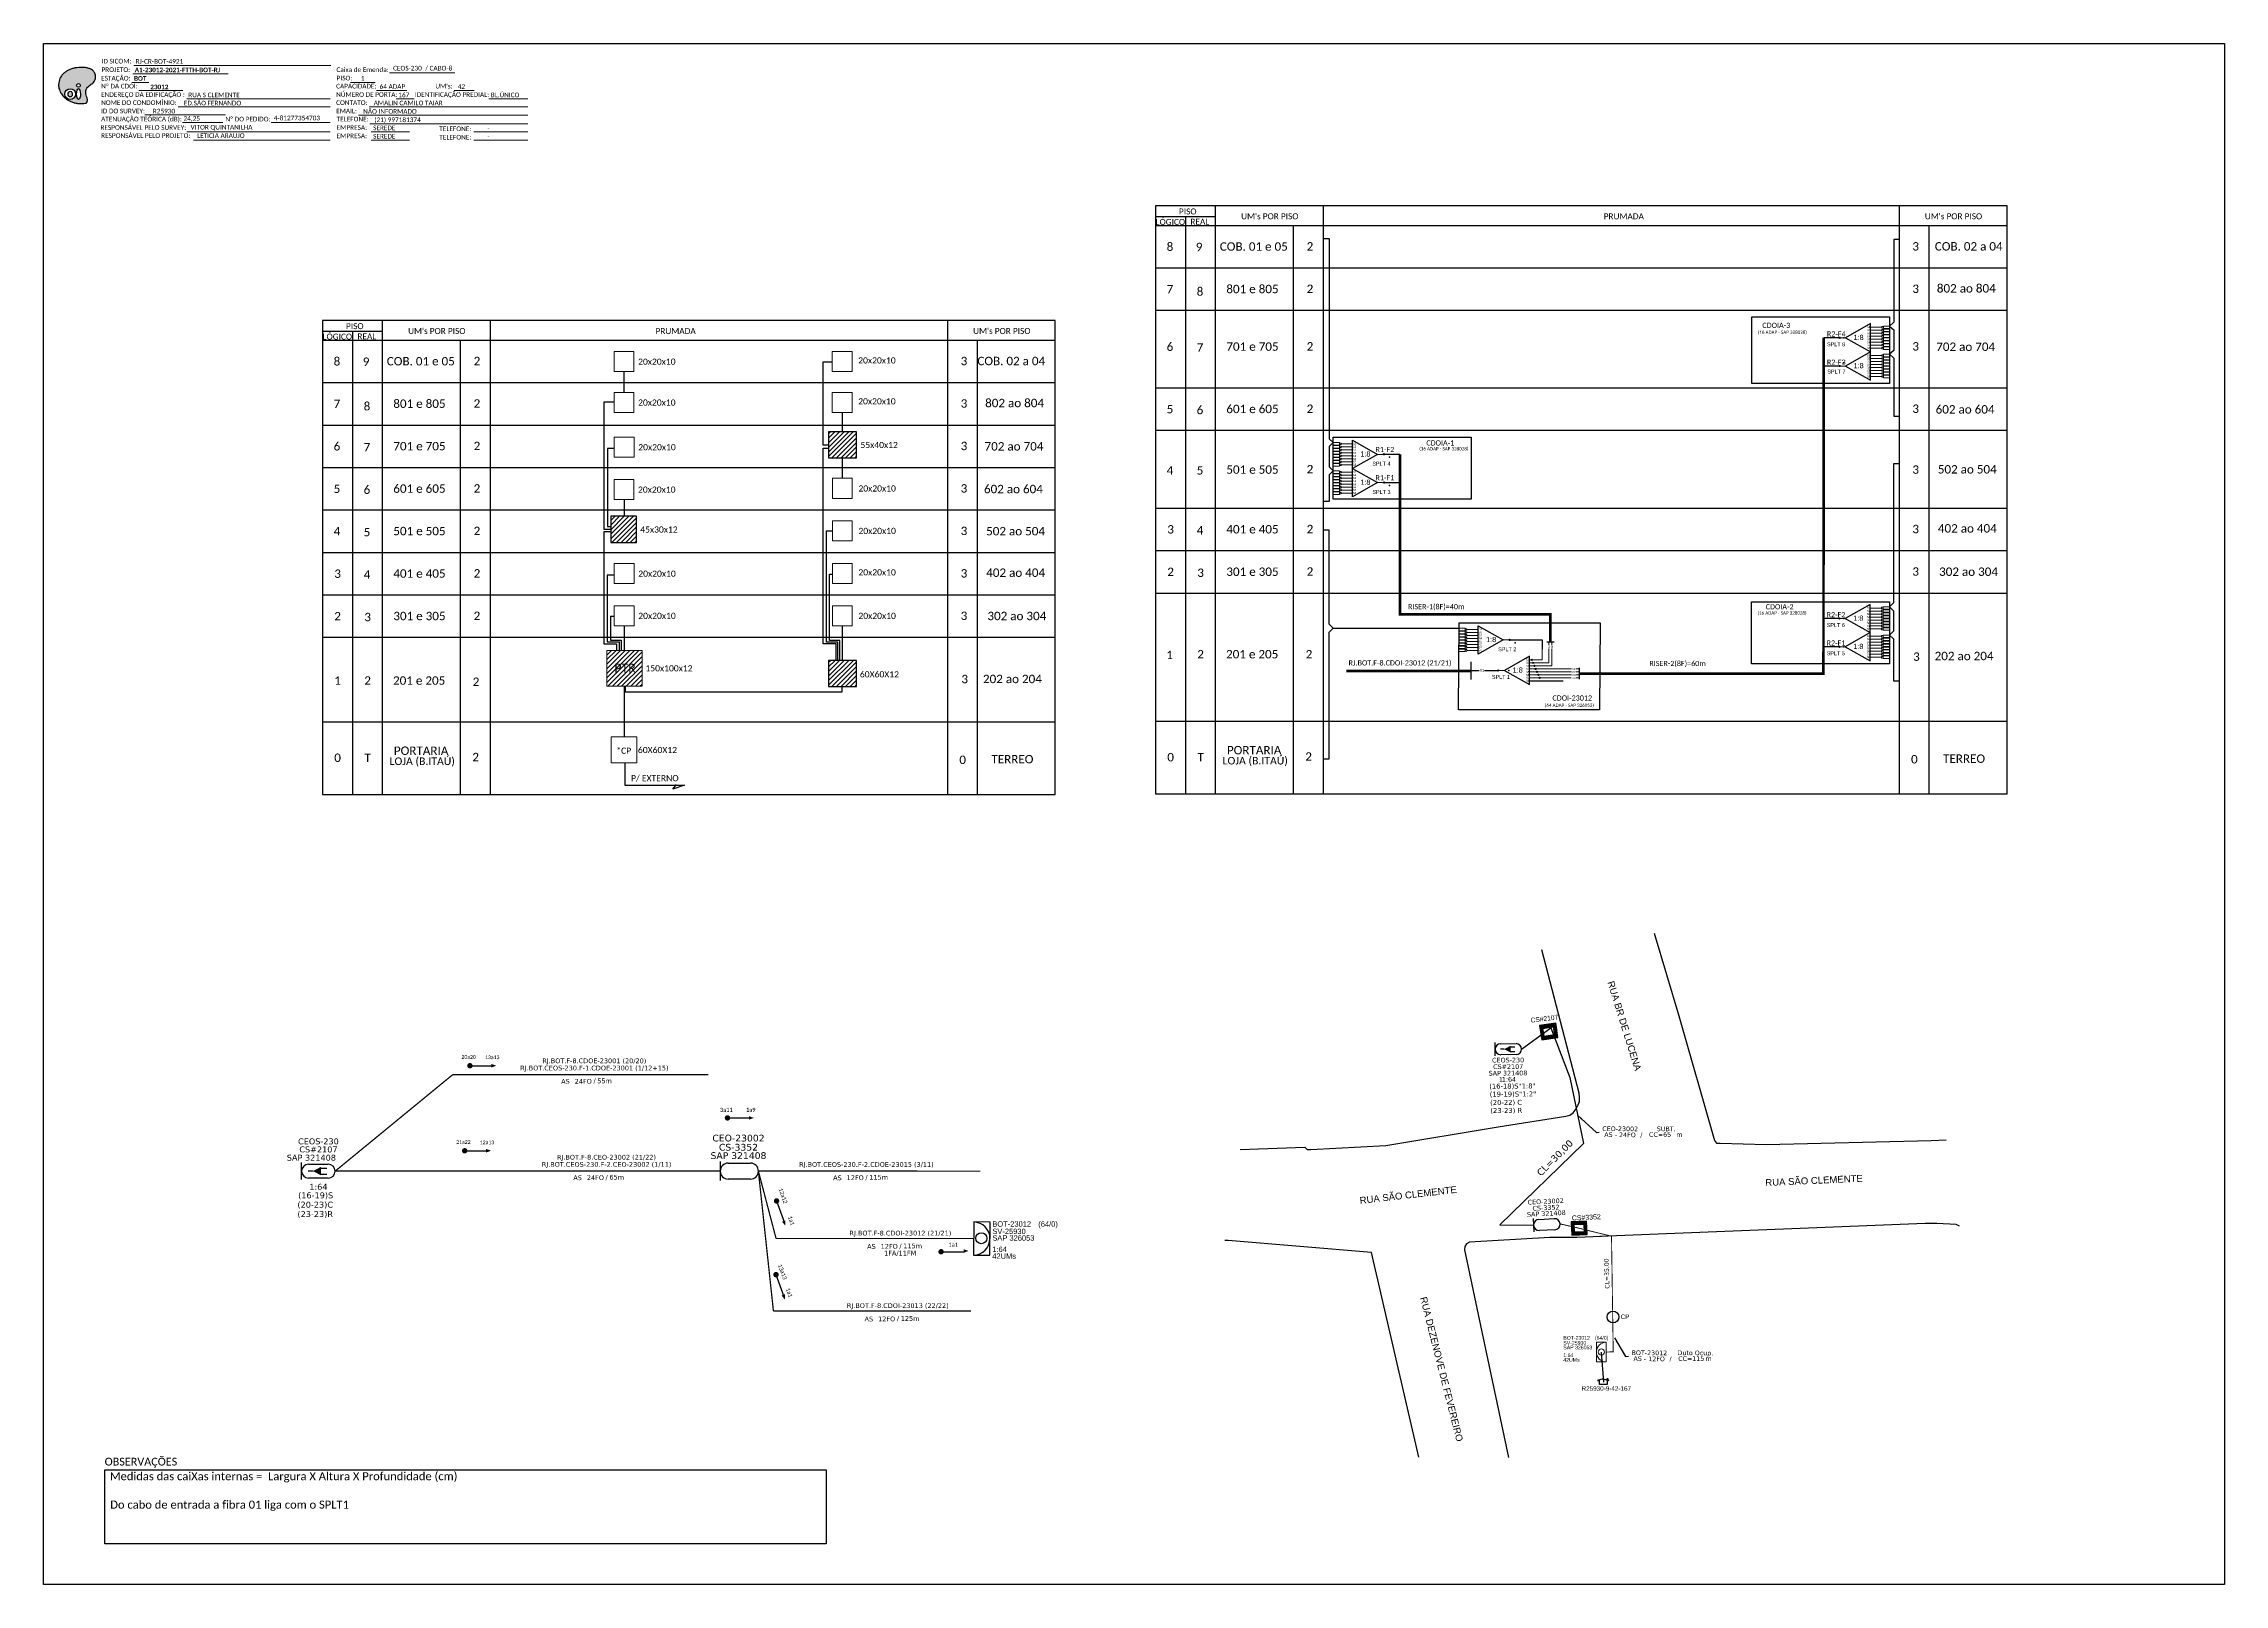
# Model space of a CAD drawing. Extents: x 0 to 841, y 0 to 594.
import ezdxf
from ezdxf.enums import TextEntityAlignment as Align

# ---------------------------------------------------------------- set-up
doc = ezdxf.new("R2010")
doc.units = 0
for name, color, linetype in [('10.1-Caixas Subterrâneas', 5, 'Continuous'), ('20.4-CEOS', 1, 'Continuous'), ('20.5-CEO', 1, 'Continuous'), ('Ancoragem Fachada', 7, 'Continuous'), ('CAP a instalar', 1, 'Continuous'), ('celulas gpon', 7, 'Continuous'), ('CEO', 1, 'Continuous'), ('label_cabos', 7, 'Continuous'), ('Meio Fio', 7, 'Continuous'), ('QUADRA', 7, 'Continuous'), ('SETA', 7, 'Continuous'), ('surveys', 7, 'Continuous'), ('surveys legendas', 7, 'Continuous')]:
    doc.layers.add(name, color=color, linetype=linetype)
for name, color, linetype, lineweight in [("20.0-LEGENDA DOS CDO'S", 1, 'Continuous', 0), ('20.1-CDO_INTERIOR', 1, 'Continuous', 0), ('40.1-ETIQUETAS', 1, 'Continuous', 20), ('Segmento Logradouro Texto', 238, 'Continuous', 0)]:
    doc.layers.add(name, color=color, linetype=linetype, lineweight=lineweight)
doc.layers.add('DROP DE CLIENTE', color=140, linetype='Continuous', plot=False)
doc.styles.add('ARIAL', font='arial.ttf')
doc.styles.add('DIGICADE', font='arial.ttf')
doc.styles.add('siredit', font='verdana.ttf')
doc.styles.add('WMF-Calibri0', font='calibri.ttf')
doc.styles.add('WMF-Calibri1', font='calibrib.ttf')
doc.linetypes.add('FENCELINE1', pattern='A,0.25,-0.1,[133,ltypeshp.shx,S=0.1,R=0,X=-0.1,Y=0],-0.1,1', length=1.45)
doc.linetypes.add('RESERVA', pattern='A,0.5,-0.15,["RESERVA",Standard,S=0.18,R=0,X=0,Y=-0.1],-1.3', length=1.95)
doc.dimstyles.new('CC', dxfattribs={"dimtxt": 0.8, "dimasz": 2, "dimexe": 0.18, "dimexo": 0.0625, "dimgap": 0.09, "dimtad": 0, "dimdec": 0, "dimrnd": 1, "dimzin": 0, "dimdsep": 46, "dimtxsty": 'siredit', "dimblk": 'NONE', "dimcen": 0, "dimse1": 1, "dimse2": 1, "dimsd1": 1, "dimsd2": 1, "dimclrt": 7, "dimadec": 0, "dimazin": 0, "dimtfac": 1, "dimtdec": 0, "dimtofl": 0, "dimtmove": 0, "dimatfit": 3, "dimfxl": 0, "dimtolj": 1, "dimtzin": 0, "dimarcsym": 0})

# ---------------------------------------------------------------- blocks, each defined once
blk = doc.blocks.new('OI')
h = blk.add_hatch(color=40)
edge = h.paths.add_edge_path()
edge.add_spline(control_points=[(4.35, -0.67), (3.92, -0.99), (3.26, -1.5), (2.81, -2.59), (2.9, -3.5), (3.06, -4.27), (3.31, -4.85), (3.37, -5.39), (3.4, -5.88), (3.2, -6.4), (2.54, -6.61), (1.65, -6.63), (0.55, -6.67), (-0.56, -6.42), (-1.61, -6.14), (-2.77, -5.61), (-3.92, -4.77), (-4.89, -3.7), (-5.34, -2.65), (-5.6, -1.94), (-5.85, -0.96), (-5.71, 0.47), (-5.1, 2.02), (-4.14, 3.02), (-3.3, 3.61), (-2.37, 4.16), (-1.36, 4.44), (-0.56, 4.7), (0.79, 4.85), (2.24, 4.97), (3.79, 4.57), (4.67, 4.21), (5.44, 3.65), (5.76, 2.99), (6.03, 2.21), (6.01, 1.46), (5.72, 0.64), (5.31, 0.08), (4.88, -0.38), (4.51, -0.55), (4.35, -0.67)], knot_values=[0, 0, 0, 0, 1.60434, 2.417191, 3.427595, 4.282808, 4.776746, 5.304182, 5.888771, 6.258406, 6.858137, 7.79129, 8.986195, 10.124242, 11.187857, 12.242908, 13.953784, 15.414161, 16.515391, 17.349188, 17.675853, 19.552021, 21.515531, 22.568638, 23.63245, 24.621084, 25.782718, 26.745347, 27.142653, 29.870543, 31.004649, 31.921532, 32.709589, 33.801391, 34.042471, 35.192333, 35.971461, 36.628871, 37.254359, 37.836911, 37.836911, 37.836911, 37.836911], degree=3, periodic=0)
h.paths.add_polyline_path([(1.13, -0.87, -1), (-0.04, -0.87, -1)], flags=16)
edge = h.paths.add_edge_path(flags=16)
edge.add_ellipse((0.56, -3.59), major_axis=(-0.02, 1.71), ratio=0.361305, start_angle=0, end_angle=360)
h.paths.add_polyline_path([(-0.36, -3.62, -1), (-3.8, -3.62, -1)], flags=16)
edge = h.paths.add_edge_path(flags=0)
edge.add_ellipse((-2.08, -3.62), major_axis=(0, 0.885), ratio=0.758294, start_angle=0, end_angle=360)
at = {"color": 40}
for centre, radius in [((-2.08, -3.62), 1.72), ((0.54, -0.87), 0.587)]:
    blk.add_circle(centre, radius, dxfattribs=at)
blk.add_ellipse((-2.08, -3.62), major_axis=(0, 0.885), ratio=0.758294, start_param=-3.141592653589792, end_param=3.141592653589792, dxfattribs=at)
blk.add_ellipse((0.56, -3.59), major_axis=(-0.02, 1.71), ratio=0.361305, dxfattribs=at)
at = {"color": 40, "start_tangent": (-0.800898, -0.598801), "end_tangent": (-0.800898, -0.598801)}
blk.add_spline([(4.35, -0.67), (3.2, -1.78), (2.9, -2.54), (2.92, -3.55), (3.12, -4.38), (3.28, -4.85), (3.37, -5.37), (3.35, -5.95), (3.2, -6.29), (2.66, -6.55), (1.73, -6.63), (0.54, -6.62), (-0.58, -6.41), (-1.6, -6.11), (-2.56, -5.67), (-3.95, -4.67), (-4.89, -3.56), (-5.37, -2.56), (-5.64, -1.78), (-5.72, -1.46), (-5.63, 0.42), (-4.84, 2.22), (-4.13, 2.99), (-3.27, 3.62), (-2.4, 4.09), (-1.3, 4.47), (-0.37, 4.72), (0.02, 4.77), (2.75, 4.8), (3.85, 4.53), (4.69, 4.16), (5.31, 3.68), (5.85, 2.73), (5.93, 2.5), (5.94, 1.35), (5.67, 0.62), (5.29, 0.08), (4.84, -0.36), (4.35, -0.67)], degree=3, dxfattribs=at)
blk = doc.blocks.new('SPLITTER_')
blk.add_point((0, 0))
at = {"style": 'ARIAL', "flags": 4}
blk.add_attdef('SPLT', (0, -3.26), '', height=1.5, dxfattribs=at)
blk = doc.blocks.new('SPLT_1-8_SC-APC_ESQ')
at = {"color": 3, "lineweight": 0}
for points in [[(2.41, -3.02), (0, -3.02)], [(2.41, -4), (0, -4)], [(2.41, -4.17), (0, -4.17)], [(2.41, -5.16), (0, -5.16)], [(2.41, -5.32), (0, -5.32)], [(2.41, -6.31), (0, -6.31)], [(2.41, -6.48), (0, -6.48)], [(2.41, -7.46), (0, -7.46)], [(2.41, -7.63), (0, -7.63)], [(2.41, -3.02), (2.41, -4)], [(2.41, -4.17), (2.41, -5.16)], [(2.41, -5.32), (2.41, -6.31)], [(2.41, -6.48), (2.41, -7.46)], [(2.41, -7.63), (2.41, -8.62)], [(2.99, -3.51), (7.37, -3.51)], [(7.37, -4.66), (2.99, -4.66)], [(7.37, -5.82), (2.99, -5.82)], [(7.37, -6.97), (2.99, -6.97)], [(7.37, -8.12), (2.99, -8.12)], [(2.41, -8.62), (0, -8.62)], [(2.41, -8.78), (0, -8.78)], [(2.41, -9.77), (0, -9.77)], [(2.41, -9.94), (0, -9.94)], [(2.41, -10.92), (0, -10.92)], [(2.41, -11.09), (0, -11.09)], [(2.41, -12.08), (0, -12.08)], [(2.41, -8.78), (2.41, -9.77)], [(2.41, -9.94), (2.41, -10.92)], [(2.41, -11.09), (2.41, -12.08)], [(7.37, -9.28), (2.99, -9.28)], [(7.37, -10.43), (2.99, -10.43)], [(7.37, -11.58), (2.99, -11.58)]]:
    blk.add_lwpolyline(points, dxfattribs=at)
for points in [[(2.99, -3.22), (2.41, -3.22), (2.41, -3.8), (2.99, -3.8)], [(2.99, -4.38), (2.41, -4.38), (2.41, -4.95), (2.99, -4.95)], [(2.99, -5.53), (2.41, -5.53), (2.41, -6.1), (2.99, -6.1)], [(2.99, -6.68), (2.41, -6.68), (2.41, -7.26), (2.99, -7.26)], [(2.99, -7.84), (2.41, -7.84), (2.41, -8.41), (2.99, -8.41)], [(2.99, -8.99), (2.41, -8.99), (2.41, -9.56), (2.99, -9.56)], [(2.99, -10.14), (2.41, -10.14), (2.41, -10.72), (2.99, -10.72)], [(2.99, -11.3), (2.41, -11.3), (2.41, -11.87), (2.99, -11.87)]]:
    blk.add_lwpolyline(points, close=True, dxfattribs=at)
at = {"color": 1}
blk.add_lwpolyline([(7.37, -2.1), (17.04, -7.55), (7.37, -13), (7.37, -2.1)], dxfattribs=at)
at = {"color": 1, "lineweight": 0}
blk.add_lwpolyline([(17.04, -7.55), (19.26, -7.55)], dxfattribs=at)
at = {"color": 1, "style": 'ARIAL'}
for s, height, p in [('S5', 0.75, (7.55, -8.57)), ('S3', 0.75, (7.55, -6.18)), ('S4', 0.75, (7.55, -7.36)), ('S2', 0.75, (7.56, -4.97)), ('S1', 0.75, (7.7, -3.78)), ('1:8', 2, (10.45, -8.4)), ('S6', 0.75, (7.55, -9.69)), ('S7', 0.75, (7.55, -10.78)), ('S8', 0.75, (7.55, -11.9))]:
    blk.add_text(s, height=height, dxfattribs=at).set_placement(p)
blk = doc.blocks.new('SPLT_1-8_SC-APC')
at = {"color": 1, "lineweight": 0}
blk.add_lwpolyline([(-17.04, -7.55), (-19.26, -7.55)], dxfattribs=at)
at = {"color": 1}
blk.add_lwpolyline([(-7.37, -2.1), (-17.04, -7.55), (-7.37, -13), (-7.37, -2.1)], dxfattribs=at)
at = {"color": 3, "lineweight": 0}
for points in [[(-2.99, -3.51), (-7.37, -3.51)], [(-7.37, -4.66), (-2.99, -4.66)], [(-7.37, -5.82), (-2.99, -5.82)], [(-7.37, -6.97), (-2.99, -6.97)], [(-7.37, -8.12), (-2.99, -8.12)], [(-2.41, -3.02), (-2.41, -4)], [(-2.41, -3.02), (0, -3.02)], [(-2.41, -4), (0, -4)], [(-2.41, -4.17), (-2.41, -5.16)], [(-2.41, -4.17), (0, -4.17)], [(-2.41, -5.16), (0, -5.16)], [(-2.41, -5.32), (-2.41, -6.31)], [(-2.41, -5.32), (0, -5.32)], [(-2.41, -6.31), (0, -6.31)], [(-2.41, -6.48), (-2.41, -7.46)], [(-2.41, -6.48), (0, -6.48)], [(-2.41, -7.46), (0, -7.46)], [(-2.41, -7.63), (-2.41, -8.62)], [(-2.41, -7.63), (0, -7.63)], [(-7.37, -9.28), (-2.99, -9.28)], [(-7.37, -10.43), (-2.99, -10.43)], [(-7.37, -11.58), (-2.99, -11.58)], [(-2.41, -8.62), (0, -8.62)], [(-2.41, -8.78), (-2.41, -9.77)], [(-2.41, -8.78), (0, -8.78)], [(-2.41, -9.77), (0, -9.77)], [(-2.41, -9.94), (-2.41, -10.92)], [(-2.41, -9.94), (0, -9.94)], [(-2.41, -10.92), (0, -10.92)], [(-2.41, -11.09), (-2.41, -12.08)], [(-2.41, -11.09), (0, -11.09)], [(-2.41, -12.08), (0, -12.08)]]:
    blk.add_lwpolyline(points, dxfattribs=at)
for points in [[(-2.99, -3.22), (-2.41, -3.22), (-2.41, -3.8), (-2.99, -3.8)], [(-2.99, -4.38), (-2.41, -4.38), (-2.41, -4.95), (-2.99, -4.95)], [(-2.99, -5.53), (-2.41, -5.53), (-2.41, -6.1), (-2.99, -6.1)], [(-2.99, -6.68), (-2.41, -6.68), (-2.41, -7.26), (-2.99, -7.26)], [(-2.99, -7.84), (-2.41, -7.84), (-2.41, -8.41), (-2.99, -8.41)], [(-2.99, -8.99), (-2.41, -8.99), (-2.41, -9.56), (-2.99, -9.56)], [(-2.99, -10.14), (-2.41, -10.14), (-2.41, -10.72), (-2.99, -10.72)], [(-2.99, -11.3), (-2.41, -11.3), (-2.41, -11.87), (-2.99, -11.87)]]:
    blk.add_lwpolyline(points, close=True, dxfattribs=at)
at = {"color": 1, "style": 'ARIAL'}
for s, height, p in [('1:8', 2, (-13.91, -8.4)), ('S1', 0.75, (-8.74, -3.78)), ('S2', 0.75, (-8.74, -4.97)), ('S3', 0.75, (-8.74, -6.18)), ('S4', 0.75, (-8.74, -7.36)), ('S5', 0.75, (-8.74, -8.57)), ('S6', 0.75, (-8.74, -9.69)), ('S7', 0.75, (-8.74, -10.78)), ('S8', 0.75, (-8.74, -11.9))]:
    blk.add_text(s, height=height, dxfattribs=at).set_placement(p)
blk = doc.blocks.new('SPLITTER FUTURO')
blk.add_point((0, 0))
at = {"style": 'ARIAL', "text_generation_flag": 6, "flags": 4}
for tag, p, height in [('SPLT', (-6.22, -4.1), 1.5), ('INSTAL.', (-6.25, -6.09), 1.25)]:
    blk.add_attdef(tag, p, '', height=height, rotation=180, dxfattribs=at)
blk = doc.blocks.new('CEOS_RP_CT_DRT')
at = {"layer": '20.4-CEOS', "color": 0}
for p, q in [((-4.54, 1.19), (-1.19, 1.19)), ((-1.19, -1.19), (-4.54, -1.19))]:
    blk.add_line(p, q, dxfattribs=at)
for points in [[(-5.73, -1.43), (-5.73, 1.44)], [(-3.79, 0), (-4.59, 0)], [(-2.47, 0.48), (-1.45, 0.48)], [(-2.47, -0.52), (-1.45, -0.52)]]:
    blk.add_lwpolyline(points, dxfattribs=at)
blk.add_lwpolyline([(-3.79, 0, 0, 1.47, 0), (-2.41, 0, 1.47, 1.47, 0)], format="xyseb", dxfattribs=at)
for centre, start, end in [((-4.54, 0), 90, 270), ((-1.19, 0), 270, 90)]:
    blk.add_arc(centre, 1.19, start, end, dxfattribs=at)
at = {"layer": '20.4-CEOS', "color": 7, "style": 'siredit'}
for tag, p in [('Nº_DA_CEOS', (-2.86, 5.6)), ('LOCAL', (-2.86, 4.24)), ('SAP', (-2.86, 2.78)), ('RACIO_SPLITAGEM', (-2.86, -1.88)), ('FIBRAS_SPLITTER', (-2.86, -3.58)), ('RESERVA_FINAIS', (-2.86, -6.39)), ('FIBRAS_TOP_C', (-2.86, -5.08))]:
    blk.add_attdef(tag, text='', height=1.01, dxfattribs=at).set_placement(p, align=Align.TOP_CENTER)
blk = doc.blocks.new('ETIQUETA_RS5F')
at = {"layer": '40.1-ETIQUETAS', "color": 0, "style": 'siredit'}
blk.add_text('/', height=1.5, dxfattribs=at).set_placement((1.58, -1.95), align=Align.MIDDLE_RIGHT)
for tag, p in [('ETIQUETA_R_SECUNDARIA', (1.21, 2.1)), ('ETIQUETA_R_PRIMARIA', (1.21, 4.1)), ('F_ATIVAS/F_MORTAS', (1.14, -4.24))]:
    blk.add_attdef(tag, text='', height=1.5, dxfattribs=at).set_placement(p, align=Align.MIDDLE_CENTER)
for tag, p in [('TIPO_CABO', (-6.58, -2.12)), ('CAP_CABO', (0.4, -2.09))]:
    blk.add_attdef(tag, text='', height=1.5, dxfattribs=at).set_placement(p, align=Align.MIDDLE_RIGHT)
for tag, p in [('FUSÃO_1', (0.85, -8.39)), ('FUSÃO_2', (0.85, -10.6)), ('FUSÃO_3', (0.85, -12.93)), ('FUSÃO_4', (0.85, -15.14)), ('FUSÃO_5', (0.85, -17.16))]:
    blk.add_attdef(tag, text='', height=1.5, dxfattribs=at).set_placement(p, align=Align.CENTER)
blk.add_attdef('METROS', text='', height=1.5, dxfattribs=at).set_placement((2.14, -1.95), align=Align.MIDDLE_LEFT)
blk = doc.blocks.new('*X68')
at = {"color": 0, "linetype": 'Continuous'}
for p, q in [((-1.25, 0.34099), (-0.49099, 1.1)), ((-1.25, 0.517767), (-0.667767, 1.1)), ((-1.25, 0.694544), (-0.844544, 1.1)), ((-1.25, 0.87132), (-1.02132, 1.1)), ((-1.25, 1.048097), (-1.198097, 1.1)), ((-1.25, 0.164214), (-0.8035, 0.610714)), ((-1.25, -0.012563), (-0.8035, 0.433937)), ((-1.25, -0.18934), (-0.8035, 0.25716)), ((-1.25, -0.366117), (-0.8035, 0.080383)), ((-0.789214, 0.625), (-0.314214, 1.1)), ((-0.612437, 0.625), (-0.137437, 1.1)), ((-0.43566, 0.625), (0.03934, 1.1)), ((-0.258883, 0.625), (0.216117, 1.1)), ((-0.082107, 0.625), (0.392893, 1.1)), ((0.09467, 0.625), (0.56967, 1.1)), ((0.271447, 0.625), (0.746447, 1.1)), ((0.448223, 0.625), (0.923223, 1.1)), ((0.625, 0.625), (1.1, 1.1)), ((0.801777, 0.625), (1.25, 1.073223)), ((0.8035, 0.449947), (1.25, 0.896447)), ((0.8035, 0.27317), (1.25, 0.71967)), ((0.8035, 0.096393), (1.25, 0.542893)), ((0.8035, -0.080383), (1.25, 0.366117)), ((0.8035, -0.25716), (1.25, 0.18934)), ((0.8035, -0.433937), (1.25, 0.012563)), ((-1.25, -0.542893), (-0.8035, -0.096393)), ((-1.25, -0.71967), (-0.8035, -0.27317)), ((-1.25, -0.896447), (-0.8035, -0.449947)), ((-1.25, -1.073223), (-0.801777, -0.625)), ((-1.1, -1.1), (-0.625, -0.625)), ((-0.923223, -1.1), (-0.448223, -0.625)), ((-0.746447, -1.1), (-0.271447, -0.625)), ((-0.56967, -1.1), (-0.09467, -0.625)), ((-0.392893, -1.1), (0.082107, -0.625)), ((-0.216117, -1.1), (0.258883, -0.625)), ((-0.03934, -1.1), (0.43566, -0.625)), ((0.137437, -1.1), (0.612437, -0.625)), ((0.314214, -1.1), (0.789214, -0.625)), ((0.49099, -1.1), (1.25, -0.34099)), ((0.667767, -1.1), (1.25, -0.517767)), ((0.8035, -0.610714), (1.25, -0.164214)), ((0.844544, -1.1), (1.25, -0.694544)), ((1.02132, -1.1), (1.25, -0.87132)), ((1.198097, -1.1), (1.25, -1.048097))]:
    blk.add_line(p, q, dxfattribs=at)
blk = doc.blocks.new('MANHOLE_MQ')
at = {"color": 0, "linetype": 'Continuous'}
for p, q in [((0.0000062, 0.0000057), (-0.0000063, 0.0000057)), ((-0.0000063, 0.0000057), (-0.0000063, -0.0000053)), ((-0.000004, 0.0000033), (0.000004, 0.0000033)), ((-0.000004, -0.0000029), (-0.000004, 0.0000033)), ((0.000004, 0.0000033), (0.000004, -0.0000029)), ((0.0000062, -0.0000053), (0.0000062, 0.0000057)), ((-0.0000063, -0.0000053), (0.0000062, -0.0000053)), ((0.000004, -0.0000029), (-0.000004, -0.0000029)), ((0.000004, -0.0000029), (0.000004, -0.0000029))]:
    blk.add_line(p, q, dxfattribs=at)
at = {"color": 0, "linetype": 'Continuous', "xscale": 5e-06, "yscale": 5e-06, "zscale": 1e-05}
blk.add_blockref('*X68', (0, 0.0000002), dxfattribs=at)
blk = doc.blocks.new('Inst CDOI-12 ADAP C-SPL 1x 1-8')
at = {"layer": '20.1-CDO_INTERIOR', "color": 1, "lineweight": 18}
blk.add_lwpolyline([(-2.12, -2.13), (-2.12, 2.12), (0, 2.12), (0.01, -2.13)], close=True, dxfattribs=at)
blk.add_circle((-1.06, 0), 0.68, dxfattribs=at)
blk.add_arc((0.01, 0), 2.13, 90.0276, 270.0276, dxfattribs=at)
at = {"layer": "20.0-LEGENDA DOS CDO'S", "style": 'ARIAL'}
for tag, p, rotation in [('SAP', (-9.3, 0.61), 359.9724), ('SURVEY', (-9.3, 1.6), 359.9724), ('FID', (-9.3, 2.69), 0.118), ('1:XX', (-9.31, -1.08), 359.9724), ('UMS', (-9.31, -2.09), 359.9724)]:
    blk.add_attdef(tag, p, '', height=0.8, rotation=rotation, dxfattribs=at)
at = {"layer": "20.0-LEGENDA DOS CDO'S"}
for tag, p, style, flags in [('ID_ATIVIDADE', (-9.3, 3.78), 'ARIAL', 3), ('FATOR', (-1.5, 3.78), 'ARIAL', 1), ('QTDE', (-9.18, -3.66), 'DIGICADE', 3)]:
    blk.add_attdef(tag, p, '', height=0.8, rotation=0.118, dxfattribs=dict(at, style=style, flags=flags))
at = {"layer": "20.0-LEGENDA DOS CDO'S", "style": 'ARIAL'}
blk.add_attdef('FIBRAS_UTILIZADAS', text='', height=0.8, rotation=359.9724, dxfattribs=at).set_placement((-0.99, 2.69), align=Align.CENTER)
blk = doc.blocks.new('Inst CB DT OCUP CFOA-SM-ASU-120-S-12')
at = {"layer": 'label_cabos', "color": 0, "style": 'siredit'}
for tag, flags, p in [('ID_ATIVIDADE', 3, (1.31, 2.67)), ('FATOR', 1, (11.56, 2.55))]:
    blk.add_attdef(tag, text='', height=1, rotation=359.69, dxfattribs=dict(at, flags=flags)).set_placement(p, align=Align.MIDDLE_CENTER)
for tag, p in [('TIPO_CABO', (1.26, 0)), ('DESTINO_CABO', (3.13, 1.26)), ('CABO', (4.69, -0.05)), ('/', (7.71, -0.05)), ('LANCE', (10.91, 0)), ('TIPO_CABO', (13.11, 1.24)), ('UND', (15.96, 0)), ('FID', (13.15, -1.41))]:
    blk.add_attdef(tag, text='', height=1, rotation=359.69, dxfattribs=at).set_placement(p, align=Align.MIDDLE_CENTER)
blk.add_attdef('QTDE', (12.43, -0.47), '', height=1, rotation=359.69, dxfattribs=at)
blk = doc.blocks.new('_None')
blk = doc.blocks.new('*U90')
at = {"layer": '20.4-CEOS', "color": 7, "style": 'siredit'}
for tag, p in [('FIBRAS_SPLITTER', (0, 0)), ('FIBRAS_TOP_C', (0, -4.13)), ('RESERVA_FINAIS', (0, -5.46))]:
    blk.add_attdef(tag, p, '', height=1.01, dxfattribs=at)
for tag, p, flags in [('QTDE', (0, -9.4), 1), ('ID_ATIVIDADE', (0, -6.77), 3), ('FATOR', (0, -8.09), 1), ('FID', (0, -10.71), 1)]:
    blk.add_attdef(tag, p, '', height=1.01, dxfattribs=dict(at, flags=flags))
blk = doc.blocks.new('*U92')
at = {"layer": '20.4-CEOS', "color": 7, "style": 'siredit'}
for tag, p in [('FIBRAS_SPLITTER', (0, 0)), ('FIBRAS_TOP_C', (0, -4.13)), ('RESERVA_FINAIS', (0, -5.46))]:
    blk.add_attdef(tag, p, '', height=1.01, dxfattribs=at)
for tag, p, flags in [('QTDE', (0, -9.4), 1), ('ID_ATIVIDADE', (0, -6.77), 3), ('FATOR', (0, -8.09), 1), ('FID', (0, -10.71), 1)]:
    blk.add_attdef(tag, p, '', height=1.01, dxfattribs=dict(at, flags=flags))
blk = doc.blocks.new('SURVEY_SURVEY')
for p, q in [((0, 0.0000127), (-0.0000126, 0.000009)), ((-0.0000126, 0.000009), (-0.0000086, 0.000009)), ((-0.0000086, 0), (-0.0000086, 0.000009)), ((0.0000086, 0), (-0.0000086, 0)), ((0, 0.0000127), (0.0000126, 0.000009)), ((0.0000084, 0.0000132), (0.0000098, 0.0000132)), ((0.0000084, 0.0000103), (0.0000084, 0.0000132)), ((0.0000126, 0.000009), (0.0000086, 0.000009)), ((0.0000086, 0.000009), (0.0000086, 0)), ((0.0000098, 0.0000132), (0.0000098, 0.0000099))]:
    blk.add_line(p, q)

msp = doc.modelspace()

# ---------------------------------------------------------------- hatches: boundary and pattern name
h = msp.add_hatch(color=3)
h.dxf.hatch_style = 1
edge = h.paths.add_edge_path()
edge.add_arc((692.68, 480.6), 0.256, 0, 360)
h = msp.add_hatch(color=3)
h.dxf.hatch_style = 1
edge = h.paths.add_edge_path()
edge.add_arc((692.65, 469.71), 0.242, 0, 360)
h = msp.add_hatch()
h.set_pattern_fill('ANSI31', color=1, scale=10, style=0)
h.set_pattern_definition([(45, (-311.7392, 46.6453), (-0.8838835, 0.8838835), [])])
h.paths.add_polyline_path([(313.45, 444.37), (302.67, 444.37), (302.67, 434.33), (313.45, 434.33)])
h.paths.add_polyline_path([(311.76, 434.96), (311.76, 440.11)], flags=16)
h = msp.add_hatch(color=3)
h.dxf.hatch_style = 1
edge = h.paths.add_edge_path()
edge.add_arc((516.87, 435.67), 0.256, 0, 360)
h = msp.add_hatch(color=3)
h.dxf.hatch_style = 1
edge = h.paths.add_edge_path()
edge.add_arc((516.87, 424.77), 0.256, 0, 360)
h = msp.add_hatch()
h.set_pattern_fill('ANSI31', color=1, scale=10, style=0)
h.set_pattern_definition([(45, (-396.5514, 14.0468), (-0.8838835, 0.8838835), [])])
h.paths.add_polyline_path([(228.64, 411.77), (218.73, 411.77), (218.73, 401.73), (228.64, 401.73)])
h.paths.add_polyline_path([(226.95, 402.36), (226.95, 407.51)], flags=16)
h = msp.add_hatch()
h.set_pattern_fill('ANSI31', color=1, scale=10, style=0)
h.set_pattern_definition([(45, (-457.8024, -17.5247), (-0.8838835, 0.8838835), [])])
h.paths.add_polyline_path([(156.27, 370.79), (165.7, 370.79), (165.7, 375.94), (156.27, 375.94)], flags=9)
h = msp.add_hatch(color=3)
h.dxf.hatch_style = 1
edge = h.paths.add_edge_path()
edge.add_arc((692.57, 372.36), 0.256, 0, 360)
h = msp.add_hatch(color=3)
h.dxf.hatch_style = 1
edge = h.paths.add_edge_path()
edge.add_arc((565.36, 364.12), 0.256, 0, 360)
h = msp.add_hatch(color=3)
h.dxf.hatch_style = 1
edge = h.paths.add_edge_path()
edge.add_arc((692.57, 361.46), 0.256, 0, 360)
h = msp.add_hatch()
h.set_pattern_fill('ANSI31', color=1, scale=10, style=0)
h.set_pattern_definition([(45, (-394.4063, -37.6558), (-0.8838835, 0.8838835), [])])
h.paths.add_polyline_path([(217.21, 346.31), (230.78, 346.31), (230.78, 360.07), (217.21, 360.07)])
h.paths.add_polyline_path([(219.22, 350.66), (229.3, 350.66), (229.3, 355.81), (219.22, 355.81)], flags=24)
h = msp.add_hatch()
h.set_pattern_fill('ANSI31', color=1, scale=10, style=0)
h.set_pattern_definition([(45, (-311.7277, -41.479), (-0.8838835, 0.8838835), [])])
h.paths.add_polyline_path([(313.46, 356.24), (302.68, 356.24), (302.68, 346.2), (313.46, 346.2)])
h.paths.add_polyline_path([(311.77, 346.84), (311.77, 351.99)], flags=16)
h = msp.add_hatch(color=3)
h.dxf.hatch_style = 1
edge = h.paths.add_edge_path()
edge.add_arc((573.94, 356.4), 0.242, 0, 360)
h = msp.add_hatch(color=3)
h.dxf.hatch_style = 1
edge = h.paths.add_edge_path()
edge.add_arc((574.44, 355.25), 0.242, 0, 360)
h = msp.add_hatch(color=3)
h.dxf.hatch_style = 1
edge = h.paths.add_edge_path()
edge.add_arc((574.94, 354.1), 0.242, 0, 360)
h = msp.add_hatch(color=3)
h.dxf.hatch_style = 1
edge = h.paths.add_edge_path()
edge.add_arc((560.94, 352.37), 0.242, 0, 360)
h = msp.add_hatch(color=3)
h.dxf.hatch_style = 1
edge = h.paths.add_edge_path()
edge.add_arc((575.44, 352.94), 0.242, 0, 360)
h = msp.add_hatch(color=3)
h.dxf.hatch_style = 1
edge = h.paths.add_edge_path()
edge.add_arc((575.94, 351.79), 0.242, 0, 360)
h = msp.add_hatch(color=3)
h.dxf.hatch_style = 1
edge = h.paths.add_edge_path()
edge.add_arc((576.44, 350.64), 0.242, 0, 360)
h = msp.add_hatch(color=3)
h.dxf.hatch_style = 1
edge = h.paths.add_edge_path()
edge.add_arc((576.94, 349.48), 0.242, 0, 360)

# ---------------------------------------------------------------- linework, layer by layer
for p, q in [((481.99, 304.74), (481.99, 523.92)), ((160.75, 304.53), (160.75, 479.71))]:
    msp.add_line(p, q)
at = {"color": 6}
msp.add_line((692.65, 469.71), (686.38, 469.71), dxfattribs=at)
msp.add_lwpolyline([(0, 594), (841, 594), (841, 0), (0, 0)], close=True)
at = {"color": 7, "lineweight": 0}
for points in [[(34.35, 582.31), (71.14, 582.31)], [(34.74, 585.59), (110.71, 585.59)], [(133.39, 582.8), (158.52, 582.8)], [(34.06, 579.03), (40.61, 579.03)], [(36.72, 575.96), (53.69, 575.96)], [(55.29, 572.72), (110.55, 572.72)], [(118.34, 579.07), (127.83, 579.07)], [(128.39, 575.96), (140.01, 575.96)], [(135.98, 572.72), (142.92, 572.72)], [(158.33, 575.96), (166, 575.96)], [(171.67, 572.72), (186.71, 572.72)], [(39.04, 566.55), (70.09, 566.55)], [(51.88, 569.61), (110.55, 569.61)], [(53.58, 563.58), (69.09, 563.58)], [(87.81, 563.58), (110.57, 563.58)], [(121.47, 566.38), (186.74, 566.38)], [(125.51, 569.61), (186.74, 569.61)], [(55.29, 560.03), (110.55, 560.03)], [(57.78, 556.79), (110.55, 556.79)], [(125.75, 563.14), (186.74, 563.14)], [(126.36, 560.03), (141.16, 560.03)], [(126.36, 556.79), (141.16, 556.79)], [(165.97, 560.03), (186.74, 560.03)], [(165.97, 556.79), (186.74, 556.79)], [(573.94, 356.4), (573.06, 356.4)], [(573.06, 355.25), (574.44, 355.25)], [(573.06, 354.1), (574.94, 354.1)], [(573.06, 352.94), (575.44, 352.94)], [(573.06, 351.79), (575.94, 351.79)], [(573.06, 350.64), (576.44, 350.64)], [(573.06, 349.48), (576.94, 349.48)]]:
    msp.add_lwpolyline(points, dxfattribs=at)
at = {"color": 0}
for points in [[(757.17, 531.44), (428.83, 531.44)], [(428.83, 527.33), (451.98, 527.33)], [(390.16, 487.23), (107.59, 487.23)], [(107.59, 483.12), (130.73, 483.12)]]:
    msp.add_lwpolyline(points, dxfattribs=at)
for points in [[(428.83, 531.44), (428.83, 304.74), (757.17, 304.74), (757.17, 531.44)], [(451.98, 304.74), (451.98, 531.44)], [(493.57, 304.74), (493.57, 531.44)], [(715.58, 531.44), (715.58, 304.74)], [(428.83, 523.92), (757.17, 523.92)], [(440.4, 527.33), (440.4, 304.74)], [(727.15, 304.74), (727.15, 523.92)], [(428.83, 507.55), (757.17, 507.55)], [(428.83, 491.18), (757.17, 491.18)], [(107.59, 487.23), (107.59, 304.53), (390.16, 304.53), (390.16, 487.23)], [(107.59, 479.71), (390.16, 479.71)], [(119.16, 483.12), (119.16, 304.53)], [(130.73, 304.53), (130.73, 487.23)], [(172.32, 304.53), (172.32, 487.23)], [(348.57, 487.23), (348.57, 304.53)], [(360.14, 304.53), (360.14, 479.71)], [(107.59, 463.34), (390.16, 463.34)], [(428.83, 461.31), (757.17, 461.31)], [(107.59, 446.97), (390.16, 446.97)], [(428.83, 444.94), (757.17, 444.94)], [(107.59, 430.59), (390.16, 430.59)], [(107.59, 414.22), (390.16, 414.22)], [(428.83, 414.93), (757.17, 414.93)], [(107.59, 397.85), (390.16, 397.85)], [(428.83, 398.56), (757.17, 398.56)], [(107.59, 381.48), (390.16, 381.48)], [(428.83, 382.18), (757.17, 382.18)], [(107.59, 365.11), (390.16, 365.11)], [(107.59, 332.59), (390.16, 332.59)], [(428.83, 332.8), (757.17, 332.8)]]:
    msp.add_lwpolyline(points)
at = {"color": 3}
for points in [[(493.57, 518.84), (495.77, 518.84), (495.78, 441.7), (497.35, 440.19), (495.78, 438.69), (495.78, 430.8), (497.35, 429.3), (495.78, 427.79), (495.78, 417.51), (493.57, 417.51)], [(715.69, 518.46), (713.48, 518.46), (713.47, 486.64), (711.91, 485.13), (713.47, 483.62), (713.47, 475.74), (711.91, 474.23), (713.47, 472.73), (713.47, 450.41), (715.69, 450.41)], [(302.67, 439.21), (300.62, 439.21), (300.62, 471.28), (304.11, 471.28)], [(223.78, 467.54), (223.78, 459.54)], [(219.9, 455.77), (216.05, 455.77), (216.05, 406.75), (218.73, 406.75)], [(307.93, 451.77), (307.93, 444.37)], [(220.14, 437.91), (217.44, 437.91), (217.44, 407.87), (218.73, 407.87)], [(305.59, 356.24), (305.59, 362.57), (300.63, 362.57), (300.63, 438.1), (302.67, 438.1)], [(308.01, 434.33), (308.01, 426.42)], [(715.58, 432.04), (713.37, 432.04), (713.36, 378.4), (711.8, 376.89), (713.36, 375.38), (713.36, 367.5), (711.8, 365.99), (713.36, 364.49), (713.36, 348.35), (715.58, 348.34)], [(223.85, 418.2), (223.85, 411.77)], [(218.73, 405.81), (216, 405.81), (216, 362.59), (220.97, 362.59), (220.97, 360.07)], [(306.32, 356.28), (306.32, 363.24), (301.94, 363.24), (301.94, 406.15), (304.17, 406.15)], [(493.57, 318.21), (495.78, 318.21), (495.78, 367.11), (497.35, 368.62), (495.78, 370.13), (495.78, 406.41), (493.57, 406.41)], [(220.08, 389.1), (217.36, 389.1), (217.36, 363.35), (221.93, 363.35), (221.93, 360.07)], [(307.08, 356.28), (307.08, 363.93), (303.1, 363.93), (303.1, 389.45), (304.18, 389.45)], [(220.01, 373.1), (218.62, 373.1), (218.62, 364.04), (222.7, 364.04), (222.7, 360.07)], [(223.85, 369.54), (223.85, 360.07)], [(308.01, 369.54), (308.01, 356.24)], [(497.32, 368.65), (545.84, 368.65)], [(223.85, 346.31), (223.85, 326.77)], [(224.31, 346.26), (224.31, 344.08), (307.96, 344.08), (307.96, 346.26)], [(550.48, 352.38), (553.64, 352.38)], [(555.71, 352.37), (560.94, 352.37)]]:
    msp.add_lwpolyline(points, dxfattribs=at)
at = {"color": 1}
for points in [[(658.78, 488.67), (711.91, 488.67), (711.91, 462.93), (658.78, 462.93)], [(313.45, 444.37), (302.67, 444.37), (302.67, 434.33), (313.45, 434.33)], [(497.35, 442.25), (550.48, 442.25), (550.48, 418.36), (497.35, 418.36)], [(228.64, 411.77), (218.73, 411.77), (218.73, 401.73), (228.64, 401.73)], [(658.67, 378.79), (711.8, 378.79), (711.8, 354.9), (658.67, 354.9)], [(545.84, 370.69), (600.22, 370.69), (600.04, 337.11), (545.66, 337.11)], [(313.46, 356.24), (302.68, 356.24), (302.68, 346.2), (313.46, 346.2)], [(358.6, 126.95), (364.92, 126.92), (364.99, 139.68), (358.67, 139.71)]]:
    msp.add_lwpolyline(points, close=True, dxfattribs=at)
at = {"color": 6, "const_width": 1}
msp.add_lwpolyline([(686.49, 480.6), (686.38, 351.15), (592.16, 351.15)], dxfattribs=at)
at = {"color": 6}
for points in [[(692.65, 480.6), (686.49, 480.6)], [(692.54, 372.36), (686.38, 372.36)], [(592.16, 353.37), (592.16, 348.93)], [(692.54, 361.46), (686.38, 361.46)]]:
    msp.add_lwpolyline(points, dxfattribs=at)
at = {"lineweight": 0}
for points in [[(227.67, 475.31), (220.01, 475.31), (220.01, 467.54), (227.67, 467.54)], [(311.77, 475.31), (304.11, 475.31), (304.11, 467.54), (311.77, 467.54)], [(227.67, 459.54), (220.01, 459.54), (220.01, 451.77), (227.67, 451.77)], [(311.77, 459.54), (304.11, 459.54), (304.11, 451.77), (311.77, 451.77)], [(227.74, 442.33), (220.08, 442.33), (220.08, 434.56), (227.74, 434.56)], [(227.64, 425.97), (219.97, 425.97), (219.97, 418.2), (227.64, 418.2)], [(311.83, 426.42), (304.17, 426.42), (304.17, 418.65), (311.83, 418.65)], [(311.83, 410.05), (304.17, 410.05), (304.17, 402.28), (311.83, 402.28)], [(227.74, 393.58), (220.08, 393.58), (220.08, 385.81), (227.74, 385.81)], [(311.84, 393.58), (304.18, 393.58), (304.18, 385.81), (311.84, 385.81)], [(227.68, 377.3), (220.01, 377.3), (220.01, 369.54), (227.68, 369.54)], [(311.83, 377.3), (304.17, 377.3), (304.17, 369.54), (311.83, 369.54)], [(228.81, 326.77), (218.91, 326.77), (218.91, 316.73), (228.81, 316.73)]]:
    msp.add_lwpolyline(points, close=True, dxfattribs=at)
at = {"color": 5, "linetype": 'Continuous', "ltscale": 4}
for points in [[(516.87, 435.67), (523.04, 435.67)], [(516.87, 424.77), (523.04, 424.77)]]:
    msp.add_lwpolyline(points, dxfattribs=at)
at = {"color": 5, "const_width": 1}
msp.add_lwpolyline([(523.04, 435.67), (523.04, 373.96), (581.04, 373.96), (581.04, 363.32)], dxfattribs=at)
at = {"color": 3, "linetype": 'Continuous', "ltscale": 4}
msp.add_lwpolyline([(565.36, 364.12), (577.95, 364.12), (577.94, 360.57)], dxfattribs=at)
at = {"color": 5}
msp.add_lwpolyline([(579.7, 363.32), (582.59, 363.32)], dxfattribs=at)
at = {"color": 5, "lineweight": 0}
for points in [[(580.46, 363.32), (580.46, 362.03)], [(581.62, 363.32), (581.62, 362.04)], [(574.68, 355.25), (580.46, 355.25), (580.46, 360.61)], [(575.18, 354.1), (581.63, 354.1), (581.63, 360.6)]]:
    msp.add_lwpolyline(points, dxfattribs=at)
at = {"color": 1, "lineweight": 0}
msp.add_lwpolyline([(217.21, 360.07), (230.78, 360.07), (230.78, 346.31), (217.21, 346.31)], close=True, dxfattribs=at)
at = {"color": 1}
for points in [[(550.48, 348.8), (550.48, 355.71)], [(573.06, 357.81), (563.39, 352.37), (573.06, 346.92), (573.06, 357.81)], [(224.14, 316.73), (224.14, 308.14), (247.12, 308.14)], [(242.71, 306.55), (244.11, 308.38)], [(247.12, 308.14), (242.71, 306.55)]]:
    msp.add_lwpolyline(points, dxfattribs=at)
at = {"color": 3, "lineweight": 0}
for points in [[(574.18, 356.4), (577.94, 356.4)], [(577.94, 360.57), (577.94, 356.4)]]:
    msp.add_lwpolyline(points, dxfattribs=at)
at = {"color": 1, "const_width": 1}
msp.add_lwpolyline([(502.35, 352.18), (550.48, 352.18)], dxfattribs=at)
at = {"color": 1, "lineweight": 0}
msp.add_lwpolyline([(563.39, 352.37), (561.17, 352.37)], dxfattribs=at)
at = {"color": 8, "linetype": 'RESERVA', "ltscale": 4}
msp.add_lwpolyline([(573.06, 348.33), (586.05, 348.33)], dxfattribs=at)
at = {"color": 6, "lineweight": 0}
for points in [[(575.68, 352.94), (589.16, 352.93)], [(576.18, 351.79), (589.16, 351.79)], [(576.43, 350.65), (589.16, 350.65)], [(576.93, 349.5), (589.15, 349.5)], [(592.15, 352.93), (590.83, 352.93)], [(592.16, 351.76), (590.84, 351.76)], [(592.16, 350.6), (590.88, 350.6)], [(592.16, 349.45), (590.91, 349.45)]]:
    msp.add_lwpolyline(points, dxfattribs=at)
at = {"color": 4}
msp.add_lwpolyline([(621.04, 251.03), (630.67, 219.13), (644.31, 171.11), (645.17, 170.16), (646.59, 170.16), (664.3, 169.54), (727.91, 171.11), (733.7, 171.42)], dxfattribs=at)
at = {"const_width": 1.04}
for points in [[(163.89, 199.95, 1), (164.93, 199.95, 1)], [(263.21, 179.82, 1), (264.25, 179.82, 1)], [(282.47, 148.3, 1), (282.82, 147.32, 1)], [(345.59, 128.24, 1), (346.63, 128.24, 1)], [(282.25, 119.89, 1), (282.6, 118.9, 1)]]:
    msp.add_lwpolyline(points, format="xyb", close=True, dxfattribs=at)
at = {"color": 7, "const_width": 1.04}
msp.add_lwpolyline([(161.86, 167.17, 1), (162.9, 167.17, 1)], format="xyb", close=True, dxfattribs=at)
at = {"color": 0}
msp.add_lwpolyline([(23.56, 44.2), (301.81, 44.2), (301.81, 15.6), (23.56, 15.6)], close=True, dxfattribs=at)
at = {"color": 3}
for centre, radius in [((692.68, 480.6), 0.256), ((692.65, 469.71), 0.242), ((516.87, 435.67), 0.256), ((516.87, 424.77), 0.256), ((692.57, 372.36), 0.256), ((565.36, 364.12), 0.256), ((692.57, 361.46), 0.256), ((573.94, 356.4), 0.242), ((574.44, 355.25), 0.242), ((574.94, 354.1), 0.242), ((560.94, 352.37), 0.242), ((575.44, 352.94), 0.242), ((575.94, 351.79), 0.242), ((576.44, 350.64), 0.242), ((576.94, 349.48), 0.242)]:
    msp.add_circle(centre, radius, dxfattribs=at)
at = {"color": 5}
msp.add_circle((605.21, 103.08), 2.26, dxfattribs=at)
at = {"color": 1}
msp.add_arc((358.58, 133.33), 6.38, 270.20864, 89.12655, dxfattribs=at)
at = {"layer": '20.4-CEOS', "color": 7}
for p, q in [((561.9, 208.45), (567.85, 208.48)), ((567.87, 204.25), (561.92, 204.21))]:
    msp.add_line(p, q, dxfattribs=at)
for points in [[(559.81, 203.77), (559.78, 208.88)], [(563.24, 206.34), (561.81, 206.33)], [(565.59, 207.19), (567.39, 207.2)], [(565.59, 205.43), (567.4, 205.44)]]:
    msp.add_lwpolyline(points, dxfattribs=at)
msp.add_lwpolyline([(563.24, 206.34, 0, 2.62, 0), (565.7, 206.35, 2.62, 2.62, 0)], format="xyseb", dxfattribs=at)
for centre, start, end in [((561.91, 206.33), 90.30127, 270.30127), ((567.86, 206.37), 270.30127, 90.30127)]:
    msp.add_arc(centre, 2.12, start, end, dxfattribs=at)
at = {"layer": '20.5-CEO', "color": 5}
for p, q in [((576.64, 140.69), (582.6, 140.99)), ((582.81, 136.74), (576.85, 136.44))]:
    msp.add_line(p, q, dxfattribs=at)
msp.add_lwpolyline([(574.49, 141.02), (574.75, 135.89)], dxfattribs=at)
for centre, start, end in [((576.74, 138.56), 92.87741, 272.87741), ((582.7, 138.86), 272.87741, 92.87741)]:
    msp.add_arc(centre, 2.13, start, end, dxfattribs=at)
at = {"layer": 'CAP a instalar', "color": 7, "ltscale": 5}
for p, q in [((569.98, 206.38), (581.23, 214.53)), ((581.23, 214.53), (588.62, 195.46)), ((581.48, 215.25), (581.48, 215.25)), ((588.62, 195.46), (593.81, 169.91)), ((593.81, 169.91), (561.57, 138.6)), ((561.57, 138.6), (574.62, 138.46))]:
    msp.add_line(p, q, dxfattribs=at)
at = {"layer": 'CAP a instalar', "color": 7, "linetype": 'FENCELINE1', "ltscale": 7, "const_width": 0.487}
for points in [[(112.45, 159.33), (157.78, 196.52)], [(157.78, 196.52), (256.31, 196.49)], [(112.45, 159.33), (260.92, 159.33)], [(275.64, 159.33), (281.45, 105.37)], [(275.64, 159.33), (361.2, 159.31)], [(281.45, 105.37), (357.63, 105.35)]]:
    msp.add_lwpolyline(points, dxfattribs=at)
at = {"layer": 'CAP a instalar', "linetype": 'FENCELINE1', "ltscale": 6}
for points, const_width in [([(275.64, 159.33), (282.46, 133.35)], 0.487), ([(591.81, 137.38), (604.65, 134.21), (604.65, 134.21)], 0.335), ([(282.46, 133.35), (358.64, 133.33)], 0.487), ([(604.65, 134.21), (605.31, 89.67), (602.62, 89.55)], 0.335)]:
    msp.add_lwpolyline(points, dxfattribs=dict(at, const_width=const_width))
at = {"layer": 'CAP a instalar', "ltscale": 5, "const_width": 0.356}
msp.add_lwpolyline([(584.83, 138.97), (591.81, 137.38)], dxfattribs=at)
at = {"layer": 'CEO', "color": 5}
for p, q in [((263.99, 162.4), (272.58, 162.4)), ((272.58, 156.27), (263.99, 156.27))]:
    msp.add_line(p, q, dxfattribs=at)
msp.add_lwpolyline([(260.92, 163.03), (260.92, 155.64)], dxfattribs=at)
for centre, start, end in [((263.99, 159.33), 90, 270), ((272.58, 159.33), 270, 90)]:
    msp.add_arc(centre, 3.06, start, end, dxfattribs=at)
at = {"layer": 'DROP DE CLIENTE'}
msp.add_lwpolyline([(600.7, 89.51), (601.61, 77.93)], dxfattribs=at)
at = {"layer": 'Meio Fio', "color": 1}
msp.add_circle((361.61, 133.46), 2.13, dxfattribs=at)
at = {"layer": 'QUADRA', "color": 4}
for points in [[(461.49, 167.6), (486.37, 168.59), (487.27, 167.65), (488.64, 167.65), (517.64, 169.22), (560.96, 176.44), (586.98, 180.53), (588.55, 180.84), (589.9, 181.77), (591, 183.35), (591.83, 184.92), (592.26, 186.17), (592.36, 187.74), (592.2, 189.31), (577.72, 244.62)], [(738.86, 138.15), (737.6, 138.77), (730.15, 139.08), (725.56, 139.08), (600.2, 134.13)], [(530.38, 49.04), (512.13, 127.96), (456.79, 132.52), (455.47, 132.52)], [(600.77, 134.12), (591.28, 133.75), (580.86, 133.75), (549.92, 131.87), (548.76, 131.23), (548.05, 130.3), (547.99, 129.03), (554.66, 97.37)], [(554.66, 97.37), (564.86, 48.89)]]:
    msp.add_lwpolyline(points, dxfattribs=at)
at = {"layer": 'SETA', "color": 7}
for points in [[(164.41, 199.95), (173.39, 199.95)], [(162.38, 167.17), (171.36, 167.17)], [(282.43, 119.4), (285.46, 110.94)]]:
    msp.add_lwpolyline(points, dxfattribs=at)
at = {"layer": 'SETA'}
for points in [[(263.73, 179.82), (272.71, 179.82)], [(282.64, 147.81), (285.67, 139.35)], [(346.11, 128.24), (355.09, 128.24)]]:
    msp.add_lwpolyline(points, dxfattribs=at)
at = {"layer": 'SETA', "color": 7}
for points in [[(172.67, 200.66), (174.58, 199.97), (172.67, 199.27)], [(170.64, 167.88), (172.56, 167.18), (170.64, 166.48)], [(285.88, 111.86), (285.87, 109.82), (284.57, 111.39)]]:
    msp.add_solid(points, dxfattribs=at)
at = {"layer": 'SETA'}
for points in [[(271.99, 180.53), (273.9, 179.83), (271.99, 179.14)], [(286.1, 140.27), (286.09, 138.24), (284.79, 139.8)], [(354.76, 129.23), (356.68, 128.53), (354.76, 127.84)]]:
    msp.add_solid(points, dxfattribs=at)

# ---------------------------------------------------------------- block references
at = {"color": 7, "xscale": 1.213923925138498, "yscale": 1.213923925184645, "zscale": 1.213923925163967, "rotation": 0.1532896023337312}
msp.add_blockref('OI', (12.77, 578.94), dxfattribs=at)
ref = msp.add_blockref('SPLITTER_', (694.29, 480.6), dxfattribs=dict(xscale=-1))
ref.add_attrib('SPLT', 'SPLT 8', (687.76, 477.34), dxfattribs={"height": 1.5, "style": 'ARIAL'})
at = {"color": 3}
for p in [(711.91, 488.15), (711.91, 477.25), (711.8, 379.91), (711.8, 369.01)]:
    msp.add_blockref('SPLT_1-8_SC-APC', p, dxfattribs=at)
ref = msp.add_blockref('SPLITTER FUTURO', (694.11, 470.92))
ref.add_attrib('SPLT', 'SPLT 7', (687.89, 466.82), dxfattribs={"height": 1.5, "rotation": 180, "style": 'ARIAL', "text_generation_flag": 6})
for p in [(497.35, 443.21), (497.35, 432.31), (545.84, 371.67)]:
    msp.add_blockref('SPLT_1-8_SC-APC_ESQ', p)
ref = msp.add_blockref('SPLITTER_', (518.97, 434.57), dxfattribs=dict(xscale=-1))
ref.add_attrib('SPLT', 'SPLT 4', (512.44, 431.31), dxfattribs={"height": 1.5, "style": 'ARIAL'})
ref = msp.add_blockref('SPLITTER_', (518.97, 423.67), dxfattribs=dict(xscale=-1))
ref.add_attrib('SPLT', 'SPLT 3', (512.44, 420.41), dxfattribs={"height": 1.5, "style": 'ARIAL'})
ref = msp.add_blockref('SPLITTER_', (694.18, 372.36), dxfattribs=dict(xscale=-1))
ref.add_attrib('SPLT', 'SPLT 6', (687.65, 369.1), dxfattribs={"height": 1.5, "style": 'ARIAL'})
ref = msp.add_blockref('SPLITTER_', (567.47, 363.03), dxfattribs=dict(xscale=-1))
ref.add_attrib('SPLT', 'SPLT 2', (560.94, 359.76), dxfattribs={"height": 1.5, "style": 'ARIAL'})
ref = msp.add_blockref('SPLITTER_', (694.18, 361.46), dxfattribs=dict(xscale=-1))
ref.add_attrib('SPLT', 'SPLT 5', (687.65, 358.2), dxfattribs={"height": 1.5, "style": 'ARIAL'})
ref = msp.add_blockref('SPLITTER_', (565.07, 352.37), dxfattribs=dict(xscale=-1))
ref.add_attrib('SPLT', 'SPLT 1', (558.54, 349.1), dxfattribs={"height": 1.5, "style": 'ARIAL'})
at = {"color": 0, "lineweight": 0, "xscale": 1.778609453563381, "yscale": 1.77860945356338, "zscale": 1.778609453563381}
msp.add_blockref('Inst CDOI-12 ADAP C-SPL 1x 1-8', (602.61, 89.55), dxfattribs=at).add_auto_attribs({'FIBRAS_UTILIZADAS': '(64/0)', 'SURVEY': 'SV-25930', 'SAP': 'SAP 326053', '1:XX': '1:64', 'UMS': '42UMs', 'FID': 'BOT-23012'})
at = {"layer": '10.1-Caixas Subterrâneas', "color": 30}
for p, xscale, yscale, zscale, rotation in [((580.4, 213.21), 505805.1333891966, 505805.1333891971, 505805.1333891971, 188.4203715481279), ((592.18, 137.42), 472961.8553443837, 472961.8553443836, 472961.8553443835, 182.8336503424179)]:
    msp.add_blockref('MANHOLE_MQ', p, dxfattribs=dict(at, xscale=xscale, yscale=yscale, zscale=zscale, rotation=rotation))
at = {"layer": '20.4-CEOS', "color": 7}
ref = msp.add_blockref('*U90', (557.51, 191.1), dxfattribs=dict(at, xscale=1.887475502984366, yscale=1.887475502984366, zscale=1.887475502984366, rotation=0.3504220090910075))
ref.add_attrib('FIBRAS_SPLITTER', '(16-18)S"1:8"', (557.51, 191.1), dxfattribs={"color": 7, "height": 1.9057, "rotation": 0.35042, "style": 'siredit'})
ref.add_attrib('FIBRAS_TOP_C', '(20-22) C', (557.86, 184.82), dxfattribs={"color": 7, "height": 1.906, "rotation": 0.35042, "style": 'siredit'})
ref.add_attrib('RESERVA_FINAIS', '(23-23) R', (557.92, 181.71), dxfattribs={"color": 7, "height": 1.906, "rotation": 0.35042, "style": 'siredit'})
at = {"layer": '20.4-CEOS', "color": 0, "lineweight": 0}
ref = msp.add_blockref('*U92', (557.7, 188.03), dxfattribs=dict(at, xscale=1.887475502984366, yscale=1.887475502984366, zscale=1.887475502984366, rotation=0.3504220090910075))
ref.add_attrib('FIBRAS_SPLITTER', '(19-19)S"1:2"', (557.7, 188.03), dxfattribs={"color": 7, "height": 1.9057, "rotation": 0.35042, "style": 'siredit'})
at = {"layer": '20.4-CEOS', "color": 7}
ref = msp.add_blockref('CEOS_RP_CT_DRT', (112.45, 159.33), dxfattribs=dict(at, xscale=2.258233680456243, yscale=2.258233680456243, zscale=2.258233674988861))
ref.add_attrib('Nº_DA_CEOS', 'CEOS-230', dxfattribs={"color": 7, "height": 2.28, "style": 'siredit'}).set_placement((105.98, 171.93), align=Align.TOP_CENTER)
ref.add_attrib('LOCAL', 'CS#2107', dxfattribs={"color": 7, "height": 2.28, "style": 'siredit'}).set_placement((105.98, 168.82), align=Align.TOP_CENTER)
ref.add_attrib('SAP', '   SAP 321408', dxfattribs={"color": 7, "height": 2.2801, "style": 'siredit'}).set_placement((101.77, 165.64), align=Align.TOP_CENTER)
ref.add_attrib('RACIO_SPLITAGEM', '1:64', dxfattribs={"color": 7, "height": 2.28, "style": 'siredit'}).set_placement((105.98, 154.42), align=Align.TOP_CENTER)
ref.add_attrib('FIBRAS_SPLITTER', '    (16-19)S', dxfattribs={"color": 7, "height": 2.2801, "style": 'siredit'}).set_placement((102.92, 151.12), align=Align.TOP_CENTER)
ref.add_attrib('FIBRAS_TOP_C', '    (20-23)C', dxfattribs={"color": 7, "height": 2.2801, "style": 'siredit'}).set_placement((102.75, 147.53), align=Align.TOP_CENTER)
ref.add_attrib('RESERVA_FINAIS', '    (23-23)R', dxfattribs={"color": 7, "height": 2.2801, "style": 'siredit'}).set_placement((102.75, 143.89), align=Align.TOP_CENTER)
at = {"layer": '40.1-ETIQUETAS', "color": 7}
ref = msp.add_blockref('ETIQUETA_RS5F', (210.96, 196.5), dxfattribs=dict(at, xscale=1.218506456632212, yscale=1.218506456632212, zscale=1.218506456632212))
ref.add_attrib('ETIQUETA_R_PRIMARIA', 'RJ.BOT.F-8.CDOE-23001 (20/20)', dxfattribs={"color": 0, "height": 1.8278, "style": 'siredit'}).set_placement((212.36, 201.84), align=Align.MIDDLE_CENTER)
ref.add_attrib('ETIQUETA_R_SECUNDARIA', 'RJ.BOT.CEOS-230.F-1.CDOE-23001 (1/12+15)', dxfattribs={"color": 0, "height": 1.8278, "style": 'siredit'}).set_placement((212.4, 199.07), align=Align.MIDDLE_CENTER)
ref.add_attrib('TIPO_CABO', 'AS', dxfattribs={"color": 0, "height": 1.828, "style": 'siredit'}).set_placement((202.9, 193.93), align=Align.MIDDLE_RIGHT)
ref.add_attrib('CAP_CABO', '24FO', dxfattribs={"color": 0, "height": 1.828, "style": 'siredit'}).set_placement((211.41, 193.95), align=Align.MIDDLE_RIGHT)
ref.add_attrib('METROS', '55m', dxfattribs={"color": 0, "height": 1.828, "style": 'siredit'}).set_placement((213.53, 194.12), align=Align.MIDDLE_LEFT)
ref = msp.add_blockref('ETIQUETA_RS5F', (215.65, 159.35), dxfattribs=dict(at, xscale=1.218506456632212, yscale=1.218506456632212, zscale=1.218506456632212))
ref.add_attrib('ETIQUETA_R_PRIMARIA', 'RJ.BOT.F-8.CEO-23002 (21/22)', dxfattribs={"color": 0, "height": 1.8278, "style": 'siredit'}).set_placement((217.05, 164.68), align=Align.MIDDLE_CENTER)
ref.add_attrib('ETIQUETA_R_SECUNDARIA', 'RJ.BOT.CEOS-230.F-2.CEO-23002 (1/11)', dxfattribs={"color": 0, "height": 1.8278, "style": 'siredit'}).set_placement((217.09, 161.91), align=Align.MIDDLE_CENTER)
ref.add_attrib('TIPO_CABO', 'AS', dxfattribs={"color": 0, "height": 1.828, "style": 'siredit'}).set_placement((207.59, 156.77), align=Align.MIDDLE_RIGHT)
ref.add_attrib('CAP_CABO', '24FO', dxfattribs={"color": 0, "height": 1.828, "style": 'siredit'}).set_placement((216.1, 156.8), align=Align.MIDDLE_RIGHT)
ref.add_attrib('METROS', '65m', dxfattribs={"color": 0, "height": 1.828, "style": 'siredit'}).set_placement((218.22, 156.97), align=Align.MIDDLE_LEFT)
ref = msp.add_blockref('ETIQUETA_RS5F', (315.84, 159.32), dxfattribs=dict(at, xscale=1.218506456632212, yscale=1.218506456632212, zscale=1.218506456632212))
ref.add_attrib('ETIQUETA_R_SECUNDARIA', 'RJ.BOT.CEOS-230.F-2.CDOE-23015 (3/11)', dxfattribs={"color": 0, "height": 1.8278, "style": 'siredit'}).set_placement((317.29, 161.88), align=Align.MIDDLE_CENTER)
ref.add_attrib('TIPO_CABO', 'AS', dxfattribs={"color": 0, "height": 1.828, "style": 'siredit'}).set_placement((307.78, 156.74), align=Align.MIDDLE_RIGHT)
ref.add_attrib('CAP_CABO', '12FO', dxfattribs={"color": 0, "height": 1.828, "style": 'siredit'}).set_placement((316.29, 156.77), align=Align.MIDDLE_RIGHT)
ref.add_attrib('METROS', '115m', dxfattribs={"color": 0, "height": 1.828, "style": 'siredit'}).set_placement((318.42, 156.94), align=Align.MIDDLE_LEFT)
at = {"layer": '40.1-ETIQUETAS'}
ref = msp.add_blockref('ETIQUETA_RS5F', (328.97, 132.87), dxfattribs=dict(at, xscale=1.218506456632212, yscale=1.218506456632212, zscale=1.218506456632212))
ref.add_attrib('ETIQUETA_R_SECUNDARIA', 'RJ.BOT.F-8.CDOI-23012 (21/21)', dxfattribs={"color": 0, "height": 1.8278, "style": 'siredit'}).set_placement((330.41, 135.43), align=Align.MIDDLE_CENTER)
ref.add_attrib('TIPO_CABO', 'AS', dxfattribs={"color": 0, "height": 1.828, "style": 'siredit'}).set_placement((320.9, 130.29), align=Align.MIDDLE_RIGHT)
ref.add_attrib('CAP_CABO', '12FO', dxfattribs={"color": 0, "height": 1.828, "style": 'siredit'}).set_placement((329.41, 130.32), align=Align.MIDDLE_RIGHT)
ref.add_attrib('METROS', '115m', dxfattribs={"color": 0, "height": 1.828, "style": 'siredit'}).set_placement((331.54, 130.49), align=Align.MIDDLE_LEFT)
ref.add_attrib('F_ATIVAS/F_MORTAS', '1FA/11FM', dxfattribs={"color": 0, "height": 1.828, "style": 'siredit'}).set_placement((330.32, 127.7), align=Align.MIDDLE_CENTER)
at = {"layer": '40.1-ETIQUETAS', "color": 7}
ref = msp.add_blockref('ETIQUETA_RS5F', (327.96, 104.89), dxfattribs=dict(at, xscale=1.218506456632212, yscale=1.218506456632212, zscale=1.218506456632212))
ref.add_attrib('ETIQUETA_R_SECUNDARIA', 'RJ.BOT.F-8.CDOI-23013 (22/22)', dxfattribs={"color": 0, "height": 1.8278, "style": 'siredit'}).set_placement((329.4, 107.46), align=Align.MIDDLE_CENTER)
ref.add_attrib('TIPO_CABO', 'AS', dxfattribs={"color": 0, "height": 1.828, "style": 'siredit'}).set_placement((319.9, 102.31), align=Align.MIDDLE_RIGHT)
ref.add_attrib('CAP_CABO', '12FO', dxfattribs={"color": 0, "height": 1.828, "style": 'siredit'}).set_placement((328.41, 102.34), align=Align.MIDDLE_RIGHT)
ref.add_attrib('METROS', '125m', dxfattribs={"color": 0, "height": 1.828, "style": 'siredit'}).set_placement((330.53, 102.51), align=Align.MIDDLE_LEFT)
at = {"layer": 'label_cabos', "color": 0, "lineweight": 0}
ref = msp.add_blockref('Inst CB DT OCUP CFOA-SM-ASU-120-S-12', (602.43, 173.39), dxfattribs=dict(at, xscale=1.778609453563381, yscale=1.778609453563381, zscale=1.778609453563381))
ref.add_attrib('DESTINO_CABO', 'CEO-23002', dxfattribs={"color": 0, "height": 1.779, "rotation": 359.69001, "style": 'siredit'}).set_placement((608, 175.64), align=Align.MIDDLE_CENTER)
ref.add_attrib('CABO', '24FO', dxfattribs={"color": 0, "height": 1.779, "rotation": 359.69001, "style": 'siredit'}).set_placement((610.77, 173.3), align=Align.MIDDLE_CENTER)
ref.add_attrib('TIPO_CABO', 'SUBT.', dxfattribs={"color": 0, "height": 1.779, "rotation": 359.69001, "style": 'siredit'}).set_placement((625.75, 175.61), align=Align.MIDDLE_CENTER)
ref.add_attrib('/', '/', dxfattribs={"color": 0, "height": 1.78, "rotation": 359.69001, "style": 'siredit'}).set_placement((616.15, 173.3), align=Align.MIDDLE_CENTER)
ref.add_attrib('TIPO_CABO', 'AS - ', dxfattribs={"color": 0, "height": 1.779, "rotation": 359.69001, "style": 'siredit'}).set_placement((604.68, 173.38), align=Align.MIDDLE_CENTER)
ref.add_attrib('LANCE', 'CC=', dxfattribs={"color": 0, "height": 1.779, "rotation": 359.69001, "style": 'siredit'}).set_placement((621.84, 173.4), align=Align.MIDDLE_CENTER)
ref.add_attrib('QTDE', '65', (624.54, 172.55), dxfattribs={"color": 0, "height": 1.779, "rotation": 359.69001, "style": 'siredit'})
ref.add_attrib('UND', 'm', dxfattribs={"color": 0, "height": 1.78, "rotation": 359.69001, "style": 'siredit'}).set_placement((630.83, 173.4), align=Align.MIDDLE_CENTER)
ref = msp.add_blockref('Inst CB DT OCUP CFOA-SM-ASU-120-S-12', (613.69, 87.03), dxfattribs=dict(at, xscale=1.778609453563381, yscale=1.77860945356338, zscale=1.778609453563381))
ref.add_attrib('DESTINO_CABO', 'BOT-23012', dxfattribs={"color": 0, "height": 1.779, "rotation": 359.69001, "style": 'siredit'}).set_placement((619.26, 89.27), align=Align.MIDDLE_CENTER)
ref.add_attrib('CABO', '12FO', dxfattribs={"color": 0, "height": 1.779, "rotation": 359.69001, "style": 'siredit'}).set_placement((622.03, 86.93), align=Align.MIDDLE_CENTER)
ref.add_attrib('TIPO_CABO', 'Duto Ocup.', dxfattribs={"color": 0, "height": 1.779, "rotation": 359.69001, "style": 'siredit'}).set_placement((637.01, 89.24), align=Align.MIDDLE_CENTER)
ref.add_attrib('/', '/', dxfattribs={"color": 0, "height": 1.78, "rotation": 359.69001, "style": 'siredit'}).set_placement((627.41, 86.93), align=Align.MIDDLE_CENTER)
ref.add_attrib('TIPO_CABO', 'AS - ', dxfattribs={"color": 0, "height": 1.779, "rotation": 359.69001, "style": 'siredit'}).set_placement((615.94, 87.02), align=Align.MIDDLE_CENTER)
ref.add_attrib('LANCE', 'CC=', dxfattribs={"color": 0, "height": 1.779, "rotation": 359.69001, "style": 'siredit'}).set_placement((633.1, 87.03), align=Align.MIDDLE_CENTER)
ref.add_attrib('QTDE', '115', (635.8, 86.18), dxfattribs={"color": 0, "height": 1.779, "rotation": 359.69001, "style": 'siredit'})
ref.add_attrib('UND', 'm', dxfattribs={"color": 0, "height": 1.78, "rotation": 359.69001, "style": 'siredit'}).set_placement((642.09, 87.03), align=Align.MIDDLE_CENTER)
at = {"layer": 'surveys', "color": 255, "xscale": 174355.7296840612, "yscale": 174355.7296840612, "zscale": 174355.7296840612}
msp.add_blockref('SURVEY_SURVEY', (601.48, 77.04), dxfattribs=at)

# ---------------------------------------------------------------- texts
at = {"color": 7, "lineweight": 0, "style": 'WMF-Calibri0'}
for s, height, p in [('ESTAÇÃO:', 1.793, (22.17, 579.78)), ('PROJETO: ', 1.793, (22.34, 583.06)), ('ID SICOM:', 1.793, (22.34, 586.34)), ('Caixa de Emenda:', 1.7927, (112.93, 583.06)), ('PISO:', 1.793, (113, 579.82)), ('ENDEREÇO DA EDIFICAÇÃO :', 1.7927, (22.17, 573.47)), ('Nº DA CDOI:', 1.7927, (22.17, 576.71)), ('NOME DO CONDOMÍNIO:', 1.7927, (22.17, 570.36)), ('CAPACIDADE:', 1.7927, (112.82, 576.71)), ('CONTATO:', 1.793, (112.82, 570.36)), ('NÚMERO DE PORTA:', 1.7927, (112.82, 573.47)), ('IDENTIFICAÇÃO PREDIAL:', 1.7927, (143.19, 573.47)), ("UM's:", 1.793, (151.07, 576.71)), ('ATENUAÇÃO TEÓRICA (dB):', 1.7927, (22.17, 564.01)), ('ID DO SURVEY:', 1.7927, (22.17, 567.12)), ('Nº DO PEDIDO:', 1.7927, (70.1, 564.01)), ('EMAIL:', 1.793, (112.82, 567.12)), ('TELEFONE:', 1.793, (113, 564.01)), ('RESPONSÁVEL PELO SURVEY:', 1.7927, (21.93, 560.77)), ('RESPONSÁVEL PELO PROJETO:', 1.7927, (22.17, 557.66)), ('EMPRESA:', 1.793, (113, 560.77)), ('EMPRESA:', 1.793, (113, 557.54)), ('TELEFONE:', 1.793, (152.61, 560.27)), ('TELEFONE:', 1.793, (152.61, 557.03))]:
    msp.add_text(s, height=height, dxfattribs=at).set_placement(p)
at = {"color": 7}
for s, height, style, p in [('BOT', 1.793, 'WMF-Calibri1', (34.85, 579.68)), ('A1-23012-2021-FTTH-BOT-RJ', 1.7927, 'WMF-Calibri1', (35.15, 582.96)), ('1', 1.79, 'WMF-Calibri0', (122.36, 579.72)), ('CEOS-230  / CABO-8', 1.7927, 'WMF-Calibri0', (134.78, 583.64)), ('ED.SÃO FERNANDO', 1.7927, 'WMF-Calibri0', (54.08, 570.19)), ('RUA S CLEMENTE', 1.7927, 'WMF-Calibri0', (55.8, 573.31)), ('AMALIN CAMILO TAIAR', 1.7927, 'WMF-Calibri0', (127.29, 570.21)), ('64 ADAP', 1.793, 'WMF-Calibri0', (129.57, 576.58)), ('167', 1.793, 'WMF-Calibri0', (136.79, 573.32)), ('42', 1.793, 'WMF-Calibri0', (159.69, 576.56)), ('BL.ÚNICO', 1.793, 'WMF-Calibri0', (172.43, 573.32)), ('R25930', 1.793, 'WMF-Calibri0', (42.13, 567.08)), ('24,25', 1.793, 'WMF-Calibri0', (53.95, 564.25)), ('4-81277354703', 1.7927, 'WMF-Calibri0', (88.75, 564.42)), ('NÃO INFORMADO', 1.7927, 'WMF-Calibri0', (123.25, 566.97)), ('(21) 997181374', 1.7927, 'WMF-Calibri0', (127.53, 563.74)), ('VITOR QUINTANILHA', 1.7927, 'WMF-Calibri0', (56.69, 560.87)), ('LETICIA ARAUJO', 1.7927, 'WMF-Calibri0', (59.18, 557.63)), ('SEREDE', 1.793, 'WMF-Calibri0', (127.07, 560.63)), ('SEREDE', 1.793, 'WMF-Calibri0', (127.07, 557.39)), ('       -', 1.793, 'WMF-Calibri0', (166.67, 560.63)), ('       -    ', 1.7927, 'WMF-Calibri0', (166.67, 557.39)), ('COB. 01 e 05', 3.24, 'WMF-Calibri0', (453.59, 514.16)), ('COB. 02 a 04', 3.24, 'WMF-Calibri0', (729.33, 514.23)), ('801 e 805', 3.24, 'WMF-Calibri0', (456.11, 497.78)), ('802 ao 804', 3.24, 'WMF-Calibri0', (730.11, 498.04)), ('COB. 01 e 05', 3.24, 'WMF-Calibri0', (132.34, 469.94)), ('20x20x10', 2.373, 'WMF-Calibri0', (229.26, 470.21)), ('20x20x10', 2.373, 'WMF-Calibri0', (314.14, 470.69)), ('COB. 02 a 04', 3.24, 'WMF-Calibri0', (360.1, 470.02)), ('701 e 705', 3.24, 'WMF-Calibri0', (456.11, 475.59)), ('702 ao 704', 3.24, 'WMF-Calibri0', (729.87, 475.52)), ('801 e 805', 3.24, 'WMF-Calibri0', (134.86, 453.57)), ('20x20x10', 2.373, 'WMF-Calibri0', (229.26, 454.44)), ('20x20x10', 2.373, 'WMF-Calibri0', (314.14, 454.92)), ('802 ao 804', 3.24, 'WMF-Calibri0', (363.09, 453.83)), ('601 e 605', 3.24, 'WMF-Calibri0', (456.11, 451.55)), ('602 ao 604', 3.24, 'WMF-Calibri0', (729.65, 451.38)), ('701 e 705', 3.24, 'WMF-Calibri0', (134.86, 437.2)), ('20x20x10', 2.373, 'WMF-Calibri0', (229.33, 437.23)), ('55x40x12', 2.373, 'WMF-Calibri0', (314.99, 438.08)), ('702 ao 704', 3.24, 'WMF-Calibri0', (362.86, 437.13)), ('501 e 505', 3.24, 'WMF-Calibri0', (456.11, 428.17)), ('502 ao 504', 3.24, 'WMF-Calibri0', (730.48, 428.27)), ('601 e 605', 3.24, 'WMF-Calibri0', (134.86, 420.83)), ('20x20x10', 2.373, 'WMF-Calibri0', (229.23, 420.87)), ('20x20x10', 2.373, 'WMF-Calibri0', (314.22, 421.32)), ('602 ao 604', 3.24, 'WMF-Calibri0', (362.64, 420.66)), ('501 e 505', 3.24, 'WMF-Calibri0', (134.86, 404.46)), ('45x30x12', 2.373, 'WMF-Calibri0', (230.07, 405.48)), ('20x20x10', 2.373, 'WMF-Calibri0', (314.23, 404.95)), ('502 ao 504', 3.24, 'WMF-Calibri0', (363.47, 404.42)), ('401 e 405', 3.24, 'WMF-Calibri0', (456.11, 405.16)), ('402 ao 404', 3.24, 'WMF-Calibri0', (730.51, 405.5)), ('401 e 405', 3.24, 'WMF-Calibri0', (134.86, 388.08)), ('20x20x10', 2.373, 'WMF-Calibri0', (229.33, 388.48)), ('20x20x10', 2.373, 'WMF-Calibri0', (314.21, 388.97)), ('402 ao 404', 3.24, 'WMF-Calibri0', (363.5, 388.42)), ('301 e 305', 3.24, 'WMF-Calibri0', (456.11, 388.79)), ('302 ao 304', 3.24, 'WMF-Calibri0', (730.97, 388.8)), ('301 e 305', 3.24, 'WMF-Calibri0', (134.86, 371.71)), ('20x20x10', 2.373, 'WMF-Calibri0', (229.33, 372.21)), ('20x20x10', 2.373, 'WMF-Calibri0', (314.22, 372.21)), ('302 ao 304', 3.24, 'WMF-Calibri0', (363.96, 371.72)), ('PTR', 3.433, 'WMF-Calibri0', (220.07, 351.54)), ('150x100x12', 2.373, 'WMF-Calibri0', (232.07, 351.99)), ('201 e 205', 3.24, 'WMF-Calibri0', (456, 356.99)), ('202 ao 204', 3.24, 'WMF-Calibri0', (729.26, 356.3)), ('201 e 205', 3.24, 'WMF-Calibri0', (134.75, 346.83)), ('60X60X12', 2.373, 'WMF-Calibri0', (314.79, 349.66)), ('202 ao 204', 3.24, 'WMF-Calibri0', (362.25, 347.45)), ('LOJA (B.ITAÚ)', 2.9, 'WMF-Calibri0', (133.43, 315.89)), ('PORTARIA', 3.24, 'WMF-Calibri0', (135.08, 319.78)), ('60X60X12', 2.373, 'WMF-Calibri0', (229.19, 320.49)), ('TERREO', 3.24, 'WMF-Calibri0', (365.49, 316.51)), ('LOJA (B.ITAÚ)', 2.9, 'WMF-Calibri0', (454.67, 316.1)), ('PORTARIA', 3.24, 'WMF-Calibri0', (456.33, 319.99)), ('TERREO', 3.24, 'WMF-Calibri0', (732.5, 316.72)), ('P/ EXTERNO', 2.373, 'WMF-Calibri0', (226.54, 309.63))]:
    msp.add_text(s, height=height, dxfattribs=dict(at, style=style)).set_placement(p)
at = {"color": 7, "style": 'WMF-Calibri1'}
msp.add_text('23012', height=1.793, dxfattribs=at).set_placement((44.64, 576.4), align=Align.CENTER)
at = {"color": 0, "style": 'WMF-Calibri0'}
for s, p in [('     PISO', (433.79, 528.14)), ('  LÓGICO', (427.25, 524.11)), ('    REAL', (439.01, 524.17)), ("UM's POR PISO", (461.8, 526.28)), ('PRUMADA', (601.63, 526.26)), ("UM's POR PISO", (725.47, 526.28)), ('  LÓGICO', (106, 479.9)), ('     PISO', (112.55, 483.93)), ('    REAL', (117.77, 479.96)), ("UM's POR PISO", (140.55, 482.07)), ('PRUMADA', (235.97, 482.04)), ("UM's POR PISO", (358.45, 482.07))]:
    msp.add_text(s, height=2.3, dxfattribs=at).set_placement(p)
at = {"color": 1, "style": 'WMF-Calibri0'}
for s, p in [('(16 ADAP - SAP 328028)', (670.52, 482.12)), ('(16 ADAP - SAP 328028)', (539.98, 437.18)), ('(16 ADAP - SAP 328028)', (670.41, 373.88)), ('(64 ADAP - SAP 326053)', (588.4, 338.31))]:
    msp.add_text(s, height=1.25, dxfattribs=at).set_placement(p, align=Align.CENTER)
at = {"color": 1}
for s, height, style, p in [('CDOIA-3', 2, 'WMF-Calibri0', (662.82, 484.39)), ('CDOIA-1', 2, 'WMF-Calibri0', (533.23, 439.06)), ('CDOIA-2', 2, 'WMF-Calibri0', (664.1, 375.89)), ('RJ.BOT.F-8.CDOI-23012 (21/21)', 2, 'WMF-Calibri0', (503.24, 354.26)), ('1:8', 2, 'ARIAL', (566.52, 351.51)), ('S1', 0.75, 'ARIAL', (571.69, 356.13)), ('S2', 0.75, 'ARIAL', (571.69, 354.95)), ('S3', 0.75, 'ARIAL', (571.69, 353.73)), ('S4', 0.75, 'ARIAL', (571.69, 352.56)), ('S5', 0.75, 'ARIAL', (571.69, 351.34)), ('S6', 0.75, 'ARIAL', (571.69, 350.22)), ('S7', 0.75, 'ARIAL', (571.69, 349.13)), ('S8', 0.75, 'ARIAL', (571.69, 348.01)), ('CDOI-23012', 2, 'WMF-Calibri0', (581.87, 340.72))]:
    msp.add_text(s, height=height, dxfattribs=dict(at, style=style)).set_placement(p)
at = {"color": 6, "style": 'WMF-Calibri0'}
for s, height, p in [('R2-F4', 2, (687.71, 481.08)), ('R2-F3', 2, (687.71, 470.18)), ('R2-F2', 2, (687.6, 372.84)), ('R2-F1', 2, (687.6, 361.94)), ('RISER-2(8F)=60m', 2, (619.24, 354.03)), ('*CP', 2.373, (220.87, 320.21))]:
    msp.add_text(s, height=height, dxfattribs=at).set_placement(p)
at = {"color": 5, "style": 'WMF-Calibri0'}
for s, p in [('R1-F2', (513.62, 436.53)), ('R1-F1', (513.62, 425.64)), ('RISER-1(8F)=40m', (526.17, 375.92))]:
    msp.add_text(s, height=2, dxfattribs=at).set_placement(p)
at = {"style": 'ARIAL'}
for s, p in [('01', (580.52, 361.32)), ('02', (581.67, 361.32))]:
    msp.add_text(s, height=0.75, rotation=90, dxfattribs=at).set_placement(p, align=Align.MIDDLE_CENTER)
for s, height, p in [('01', 0.75, (590.04, 352.88)), ('01', 1, (554.73, 352.43)), ('02', 0.75, (590.13, 351.71)), ('03', 0.75, (590.13, 350.55)), ('04', 0.75, (590.17, 349.39))]:
    msp.add_text(s, height=height, dxfattribs=at).set_placement(p, align=Align.MIDDLE_CENTER)
at = {"style": 'WMF-Calibri0'}
msp.add_text('OBSERVAÇÕES', height=3, dxfattribs=at).set_placement((23.54, 45.82))
at = {"color": 7, "attachment_point": 1}
for s, insert, char_height, width, style in [('{\\fCalibri|b0|i0|c0|p34;\\C256;RJ-CR-BOT-4921}', (35.47, 588.03), 1.7927, 42.385, 'WMF-Calibri1'), ('Medidas das caiXas internas =  Largura X Altura X Profundidade (cm)', (25.54, 43.25), 3.1049, 511.413, 'WMF-Calibri0'), ('Do cabo de entrada a fibra 01 liga com o SPLT1\\P\\P', (25.69, 32.3), 3.1049, 511.413, 'WMF-Calibri0')]:
    msp.add_mtext(s, dxfattribs=dict(at, insert=insert, char_height=char_height, width=width, style=style))
at = {"width": 26.4916, "attachment_point": 5}
for s, insert, char_height in [('\\C7;\\fCalibri|b0|i0|c0|p34;20a20', (163.92, 203.31), 1.4208), ('\\C7;\\fCalibri|b0|i0|c0|p34;3a11\\P', (263.28, 182.93), 1.567), ('\\C7;\\fCalibri|b0|i0|c0|p34;1a9', (272.71, 182.93), 1.567), ('\\C7;\\fCalibri|b0|i0|c0|p34;1a1', (350.81, 130.98), 1.567)]:
    msp.add_mtext(s, dxfattribs=dict(at, insert=insert, char_height=char_height))
at = {"color": 7, "char_height": 1.4208, "width": 26.4916, "attachment_point": 5}
for s, insert in [('\\C7;\\fCalibri|b0|i0|c0|p34;13a13', (173.02, 203.19)), ('\\C7;\\fCalibri|b0|i0|c0|p34;21a22', (161.9, 170.53)), ('\\C7;\\fCalibri|b0|i0|c0|p34;12a13', (170.99, 170.4))]:
    msp.add_mtext(s, dxfattribs=dict(at, insert=insert))
at = {"char_height": 1.567, "width": 26.4916, "attachment_point": 5, "rotation": 289.71429}
for s, insert in [('\\C7;\\fCalibri|b0|i0|c0|p34;12a12', (285.16, 149.81)), ('\\C7;\\fCalibri|b0|i0|c0|p34;1a1', (288.32, 140.21)), ('\\C7;\\fCalibri|b0|i0|c0|p34;13a13', (284.93, 120.48))]:
    msp.add_mtext(s, dxfattribs=dict(at, insert=insert))
at = {"color": 7, "insert": (287.53, 112.47), "char_height": 1.567, "width": 26.4916, "attachment_point": 5, "rotation": 289.71429}
msp.add_mtext('\\C7;\\fCalibri|b0|i0|c0|p34;1a1', dxfattribs=at)
at = {"color": 7, "style": 'WMF-Calibri0'}
for tag, flags, p in [('8', 4, (434.37, 515.72)), ('9', 4, (445.61, 515.59)), ('2', 4, (488.37, 515.85)), ('3', 4, (721.95, 515.85)), ('7', 4, (434.37, 499.35)), ('8', 4, (445.95, 498.44)), ('2', 4, (488.37, 499.48)), ('3', 4, (721.95, 499.48)), ('8', 4, (113.13, 471.51)), ('9', 4, (124.36, 471.37)), ('2', 4, (167.12, 471.64)), ('3', 4, (354.94, 471.64)), ('6', 4, (434.37, 477.16)), ('7', 4, (445.95, 476.81)), ('2', 4, (488.37, 477.29)), ('3', 4, (721.95, 477.29)), ('7', 4, (113.13, 455.14)), ('8', 4, (124.7, 454.22)), ('2', 4, (167.12, 455.27)), ('3', 4, (354.94, 455.27)), ('5', 4, (434.37, 453.11)), ('6', 4, (445.95, 452.76)), ('2', 4, (488.37, 453.24)), ('3', 4, (721.95, 453.24)), ('6', 4, (113.13, 438.77)), ('7', 4, (124.7, 438.41)), ('2', 4, (167.12, 438.89)), ('3', 4, (354.94, 438.89)), ('4', 4, (434.37, 429.47)), ('5', 4, (445.95, 429.47)), ('2', 4, (488.37, 429.95)), ('3', 4, (721.95, 429.79)), ('5', 4, (113.13, 422.39)), ('6', 4, (124.7, 422.04)), ('2', 4, (167.12, 422.52)), ('3', 4, (354.94, 422.52)), ('4', 4, (113.13, 406.02)), ('5', 4, (124.7, 405.67)), ('2', 4, (167.12, 406.15)), ('3', 4, (354.94, 406.15)), ('3', 4, (434.62, 406.73)), ('4', 4, (445.95, 406.37)), ('2', 4, (488.37, 406.86)), ('3', 4, (721.95, 406.86)), ('3', 4, (113.37, 389.65)), ('4', 4, (124.7, 389.3)), ('2', 4, (167.12, 389.78)), ('3', 4, (354.94, 389.78)), ('2', 4, (434.62, 390.36)), ('3', 4, (446.19, 390)), ('2', 4, (488.37, 390.48)), ('3', 4, (721.95, 390.48)), ('2', 4, (113.37, 373.28)), ('3', 4, (124.95, 372.93)), ('2', 4, (167.12, 373.41)), ('3', 4, (354.94, 373.41)), ('1', 4, (434.26, 358.37)), ('2', 4, (446.19, 358.61)), ('2', 4, (488, 358.61)), ('3', 4, (722.23, 357.66)), ('1', 4, (113.37, 348.45)), ('2', 4, (124.95, 348.48)), ('2', 4, (166.76, 347.99)), ('3', 4, (355.22, 349.02)), ('0', 4, (113.37, 318.69)), ('T', 12, (124.95, 318.69)), ('2', 4, (166.61, 318.96)), ('0', 4, (434.62, 318.9)), ('T', 12, (446.19, 318.9)), ('2', 4, (487.85, 319.17)), ('0', 4, (721.44, 318.11)), ('0', 4, (354.42, 317.89))]:
    msp.add_attdef(tag, text='XX', height=3.24, dxfattribs=dict(at, flags=flags)).set_placement(p, align=Align.MIDDLE_CENTER)
at = {"layer": '10.1-Caixas Subterrâneas', "color": 30, "style": 'ARIAL'}
for s, height, rotation, p in [('CS#2107', 1.834, 6.86047, (573.57, 216.55)), ('CS#3352', 1.917, 2.67556, (589.39, 140.28))]:
    msp.add_text(s, height=height, rotation=rotation, dxfattribs=at).set_placement(p)
at = {"layer": "20.0-LEGENDA DOS CDO'S", "color": 1, "style": 'ARIAL'}
for s, rotation, p in [('SAP 326053', 359.97241, (365.87, 132.52)), ('SV-25930', 359.97241, (365.88, 135.07)), ('BOT-23012', 0.11799, (365.87, 137.89)), ('42UMs', 359.97241, (365.85, 125.52)), ('1:64', 359.97241, (365.85, 128.14))]:
    msp.add_text(s, height=2.069, rotation=rotation, dxfattribs=at).set_placement(p)
msp.add_text('(64/0)', height=2.069, rotation=359.97241, dxfattribs=at).set_placement((387.36, 137.88), align=Align.CENTER)
at = {"layer": '20.4-CEOS', "color": 7, "style": 'siredit'}
for s, p in [('CEOS-230', (564.76, 203.03)), ('SAP 321408', (564.72, 198)), ('CS#2107', (564.79, 200.51)), ('1:64', (565.09, 195.62))]:
    msp.add_text(s, height=1.796, rotation=0.30127, dxfattribs=at).set_placement(p, align=Align.TOP_CENTER)
msp.add_text('1', height=1.8, rotation=0.30127, dxfattribs=at).set_placement((561.21, 193.66))
at = {"layer": '20.4-CEOS', "color": 5, "style": 'siredit'}
msp.add_text('CEO-23002', height=1.796, rotation=2.87741, dxfattribs=at).set_placement((579.21, 148.55), align=Align.TOP_CENTER)
at = {"layer": '20.5-CEO', "color": 5, "style": 'siredit'}
for s, height, rotation, p in [('CEO-23002', 2.595, 360, (267.97, 173.35)), ('CS-3352', 2.595, 360, (267.97, 169.83)), ('SAP 321408', 2.595, 360, (267.97, 166.6)), ('SAP 321408', 1.803, 2.87741, (579.46, 143.88)), ('CS-3352', 1.803, 2.87741, (579.35, 146.11))]:
    msp.add_text(s, height=height, rotation=rotation, dxfattribs=at).set_placement(p, align=Align.TOP_CENTER)
at = {"layer": 'celulas gpon', "color": 3, "style": 'siredit'}
for s, height, rotation, p in [('CL=30,00', 2.639, 45.15123, (577.41, 157.14)), ('CL=35,00', 1.722, 92.05048, (603.88, 114))]:
    msp.add_text(s, height=height, rotation=rotation, dxfattribs=at).set_placement(p)
at = {"layer": 'Segmento Logradouro Texto', "color": 5, "linetype": 'Continuous', "char_height": 2.6334, "attachment_point": 1, "style": 'DIGICADE'}
for s, insert, width, rotation in [('\\fArial|b0|i0|c0|p34;\\W1.0000000000;\\T1.0000000000;\\o\\lRUA BR DE LUCENA', (605.57, 232.89), 36.7217, 287.2228), ('RUA SÃO CLEMENTE', (507.39, 149.28), 50.5769, 6.56256), ('RUA SÃO CLEMENTE', (663.91, 156.19), 42.9765, 2.59006), ('\\fArial|b0|i0|c0|p34;\\W1.0000000000;\\T1.0000000000;\\o\\lRUA DEZENOVE DE FEVEREIRO', (533.38, 111.14), 58.173, 284.21335)]:
    msp.add_mtext(s, dxfattribs=dict(at, insert=insert, width=width, rotation=rotation))
at = {"layer": 'surveys legendas', "color": 5, "style": 'ARIAL'}
msp.add_text('CP', height=1.744, dxfattribs=at).set_placement((608.16, 102.29))
at = {"layer": 'surveys legendas', "color": 0, "style": 'ARIAL'}
msp.add_text('R25930-9-42-167', height=1.7436, dxfattribs=at).set_placement((593.1, 74.65))

# ---------------------------------------------------------------- leaders
at = {"layer": 'Ancoragem Fachada'}
for points in [[(591.59, 180.86), (598.81, 174.22), (599.93, 174.38)], [(605.75, 95.09), (610.07, 87.85), (611.19, 88.01)]]:
    msp.add_leader(points, dimstyle='CC', dxfattribs=at)

doc.saveas('drawing.dxf')
